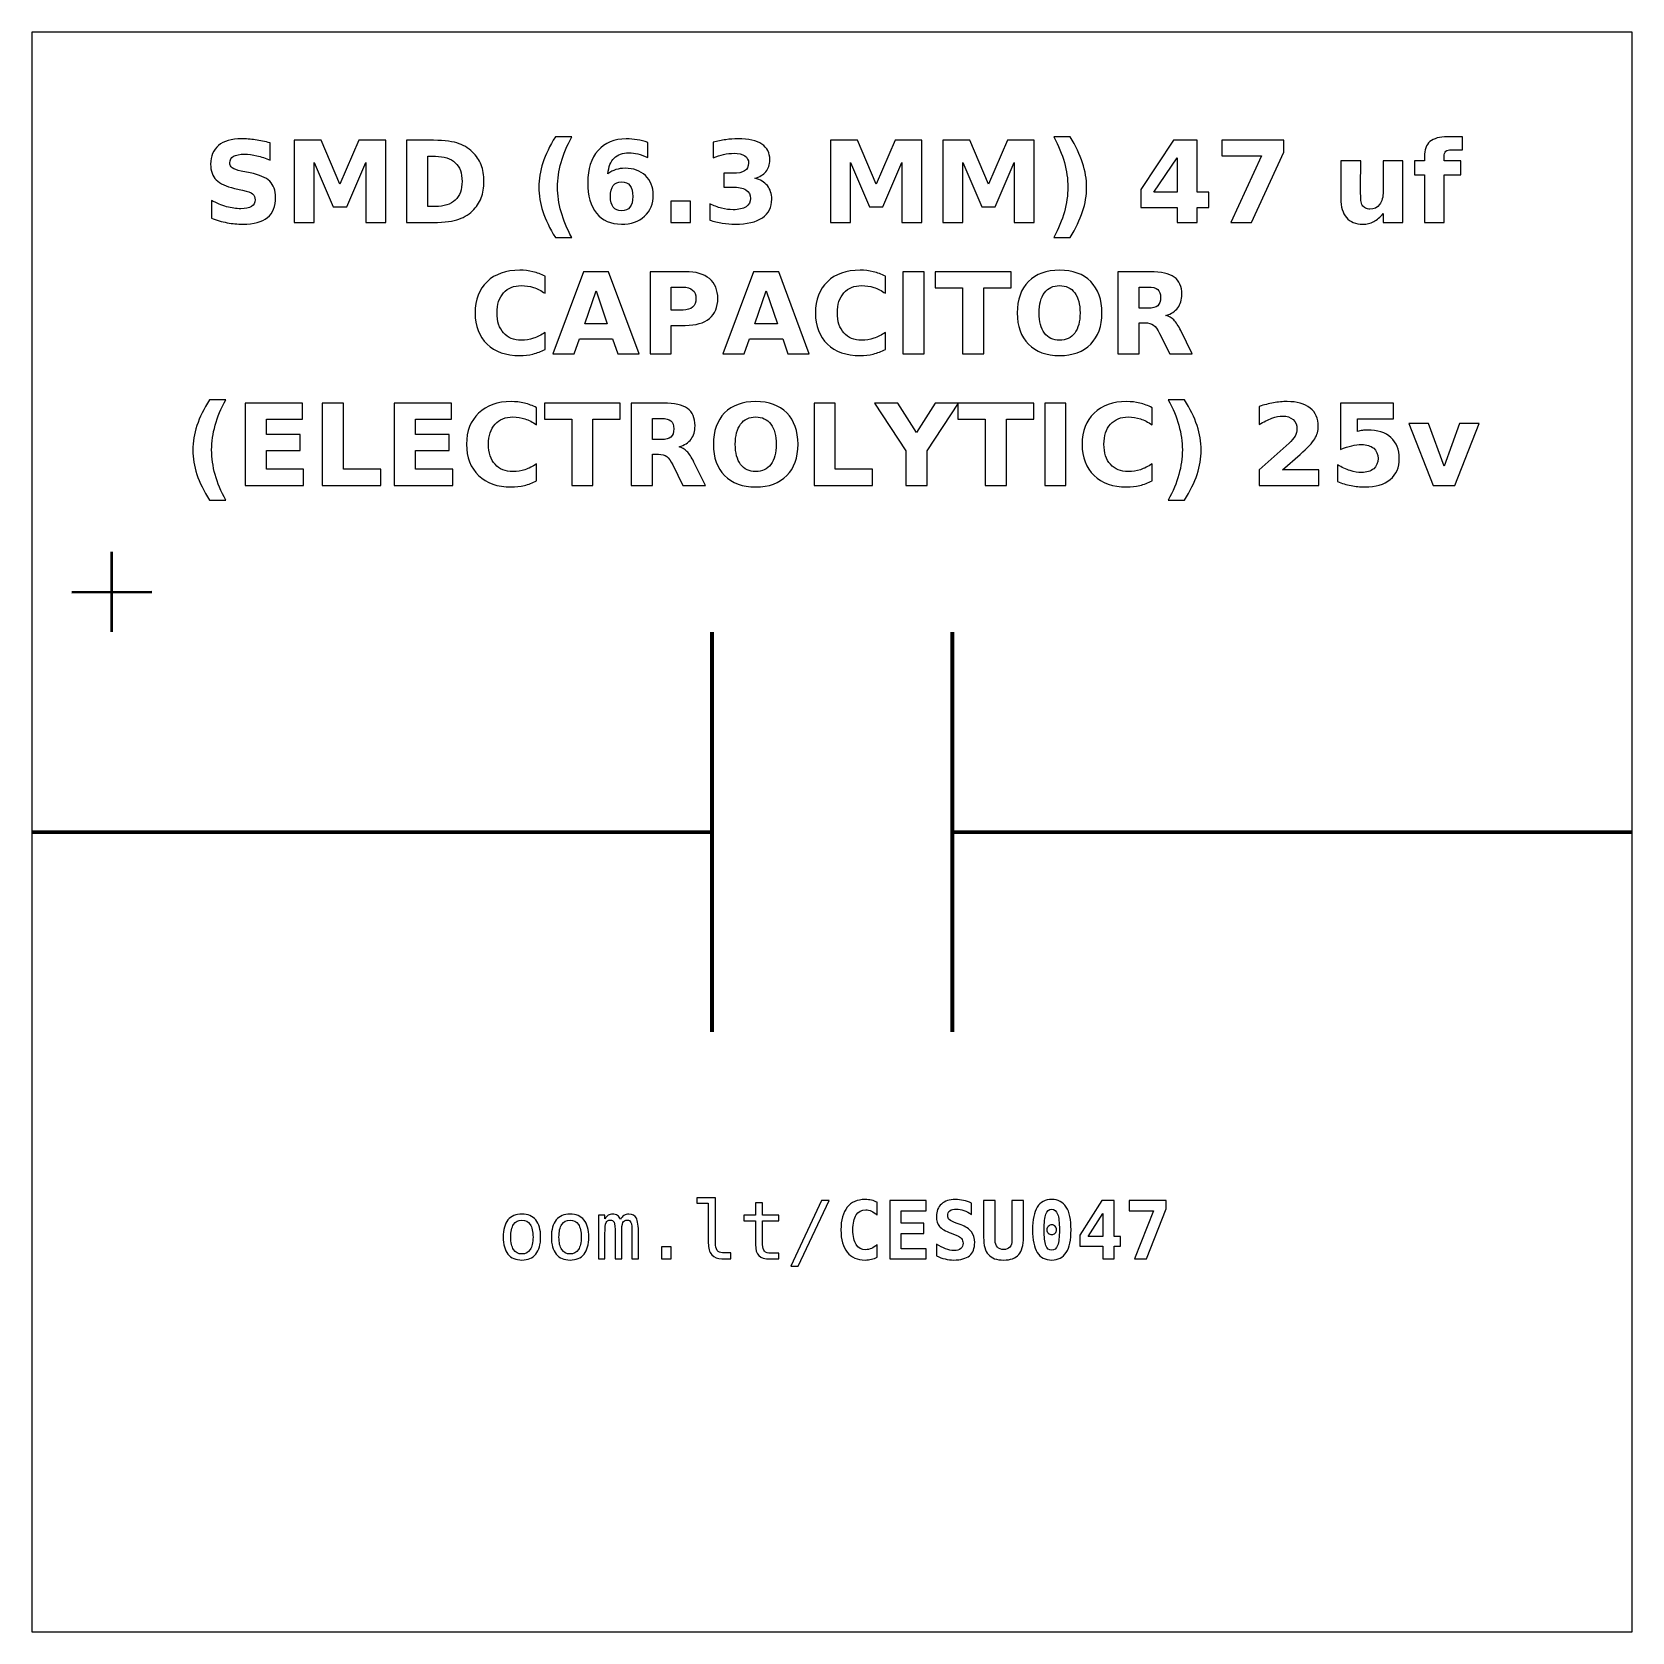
# Model space of a CAD drawing. Header units: centimetres. Extents: x -11.5 to -9.5, y -15.85 to -13.85.
import ezdxf

# ---------------------------------------------------------------- set-up
doc = ezdxf.new("R2010")
doc.units = ezdxf.units.CM
doc.header["$MEASUREMENT"] = 0
doc.layers.add('Layer 1', color=7, linetype='Continuous')

msp = doc.modelspace()

# ---------------------------------------------------------------- linework, layer by layer
at = {"layer": 'Layer 1', "color": 7}
msp.add_open_spline([(-11.5, -13.85), (-11.5, -13.85), (-9.5, -13.85), (-9.5, -13.85), (-9.5, -13.85), (-9.5, -13.85), (-9.5, -15.85), (-9.5, -15.85), (-9.5, -15.85), (-9.5, -15.85), (-11.5, -15.85), (-11.5, -15.85), (-11.5, -15.85), (-11.5, -15.85), (-11.5, -13.85), (-11.5, -13.85)], degree=3, knots=[0, 0, 0, 0, 0.25, 0.25, 0.25, 0.25, 0.5, 0.5, 0.5, 0.5, 0.75, 0.75, 0.75, 0.75, 1, 1, 1, 1], dxfattribs=at)
at = {"layer": 'Layer 1', "color": 250}
for points, knots in [([(-11.20231, -13.98859), (-11.20231, -13.98859), (-11.20231, -14.01034), (-11.20231, -14.01034), (-11.20231, -14.01034), (-11.20796, -14.00782), (-11.21348, -14.00592), (-11.21884, -14.00463), (-11.21884, -14.00463), (-11.22423, -14.00333), (-11.22931, -14.0027), (-11.23408, -14.0027), (-11.23408, -14.0027), (-11.24041, -14.0027), (-11.24511, -14.00357), (-11.24815, -14.00531), (-11.24815, -14.00531), (-11.25118, -14.00707), (-11.25269, -14.00978), (-11.25269, -14.01345), (-11.25269, -14.01345), (-11.25269, -14.0162), (-11.25168, -14.01836), (-11.24963, -14.01989), (-11.24963, -14.01989), (-11.24758, -14.02142), (-11.24387, -14.02276), (-11.23848, -14.02386), (-11.23848, -14.02386), (-11.23848, -14.02386), (-11.22719, -14.02612), (-11.22719, -14.02612), (-11.22719, -14.02612), (-11.21574, -14.02843), (-11.20763, -14.03191), (-11.20281, -14.03661), (-11.20281, -14.03661), (-11.19798, -14.04129), (-11.19556, -14.04795), (-11.19556, -14.05658), (-11.19556, -14.05658), (-11.19556, -14.06794), (-11.19892, -14.07638), (-11.20565, -14.08191), (-11.20565, -14.08191), (-11.21238, -14.08743), (-11.22265, -14.09021), (-11.23648, -14.09021), (-11.23648, -14.09021), (-11.24302, -14.09021), (-11.24956, -14.0896), (-11.25612, -14.08835), (-11.25612, -14.08835), (-11.26268, -14.0871), (-11.26927, -14.08527), (-11.27583, -14.08285), (-11.27583, -14.08285), (-11.27583, -14.08285), (-11.27583, -14.06046), (-11.27583, -14.06046), (-11.27583, -14.06046), (-11.26927, -14.06394), (-11.26292, -14.06657), (-11.25678, -14.06834), (-11.25678, -14.06834), (-11.25064, -14.0701), (-11.24474, -14.07099), (-11.23905, -14.07099), (-11.23905, -14.07099), (-11.23326, -14.07099), (-11.22882, -14.07003), (-11.22574, -14.0681), (-11.22574, -14.0681), (-11.22265, -14.06617), (-11.22113, -14.06342), (-11.22113, -14.05982), (-11.22113, -14.05982), (-11.22113, -14.05662), (-11.22216, -14.05413), (-11.22425, -14.05239), (-11.22425, -14.05239), (-11.22635, -14.05065), (-11.23051, -14.04908), (-11.23677, -14.04771), (-11.23677, -14.04771), (-11.23677, -14.04771), (-11.24704, -14.04543), (-11.24704, -14.04543), (-11.24704, -14.04543), (-11.25732, -14.04322), (-11.26485, -14.03972), (-11.2696, -14.03489), (-11.2696, -14.03489), (-11.27435, -14.03007), (-11.27672, -14.02356), (-11.27672, -14.0154), (-11.27672, -14.0154), (-11.27672, -14.00514), (-11.27341, -13.99726), (-11.2668, -13.99176), (-11.2668, -13.99176), (-11.26019, -13.98623), (-11.25069, -13.98348), (-11.23827, -13.98348), (-11.23827, -13.98348), (-11.23263, -13.98348), (-11.22682, -13.98391), (-11.22084, -13.98475), (-11.22084, -13.98475), (-11.21487, -13.9856), (-11.20869, -13.98687), (-11.20231, -13.98859)], [0, 0, 0, 0, 0.0357143, 0.0357143, 0.0357143, 0.0357143, 0.0714286, 0.0714286, 0.0714286, 0.0714286, 0.1071429, 0.1071429, 0.1071429, 0.1071429, 0.1428571, 0.1428571, 0.1428571, 0.1428571, 0.1785714, 0.1785714, 0.1785714, 0.1785714, 0.2142857, 0.2142857, 0.2142857, 0.2142857, 0.25, 0.25, 0.25, 0.25, 0.2857143, 0.2857143, 0.2857143, 0.2857143, 0.3214286, 0.3214286, 0.3214286, 0.3214286, 0.3571429, 0.3571429, 0.3571429, 0.3571429, 0.3928571, 0.3928571, 0.3928571, 0.3928571, 0.4285714, 0.4285714, 0.4285714, 0.4285714, 0.4642857, 0.4642857, 0.4642857, 0.4642857, 0.5, 0.5, 0.5, 0.5, 0.5357143, 0.5357143, 0.5357143, 0.5357143, 0.5714286, 0.5714286, 0.5714286, 0.5714286, 0.6071429, 0.6071429, 0.6071429, 0.6071429, 0.6428571, 0.6428571, 0.6428571, 0.6428571, 0.6785714, 0.6785714, 0.6785714, 0.6785714, 0.7142857, 0.7142857, 0.7142857, 0.7142857, 0.75, 0.75, 0.75, 0.75, 0.7857143, 0.7857143, 0.7857143, 0.7857143, 0.8214286, 0.8214286, 0.8214286, 0.8214286, 0.8571429, 0.8571429, 0.8571429, 0.8571429, 0.8928571, 0.8928571, 0.8928571, 0.8928571, 0.9285714, 0.9285714, 0.9285714, 0.9285714, 0.9642857, 0.9642857, 0.9642857, 0.9642857, 1, 1, 1, 1]), ([(-11.17228, -13.98534), (-11.17228, -13.98534), (-11.13853, -13.98534), (-11.13853, -13.98534), (-11.13853, -13.98534), (-11.13853, -13.98534), (-11.11508, -14.0404), (-11.11508, -14.0404), (-11.11508, -14.0404), (-11.11508, -14.0404), (-11.09152, -13.98534), (-11.09152, -13.98534), (-11.09152, -13.98534), (-11.09152, -13.98534), (-11.05784, -13.98534), (-11.05784, -13.98534), (-11.05784, -13.98534), (-11.05784, -13.98534), (-11.05784, -14.08821), (-11.05784, -14.08821), (-11.05784, -14.08821), (-11.05784, -14.08821), (-11.08291, -14.08821), (-11.08291, -14.08821), (-11.08291, -14.08821), (-11.08291, -14.08821), (-11.08291, -14.01297), (-11.08291, -14.01297), (-11.08291, -14.01297), (-11.08291, -14.01297), (-11.10662, -14.06843), (-11.10662, -14.06843), (-11.10662, -14.06843), (-11.10662, -14.06843), (-11.12343, -14.06843), (-11.12343, -14.06843), (-11.12343, -14.06843), (-11.12343, -14.06843), (-11.14714, -14.01297), (-11.14714, -14.01297), (-11.14714, -14.01297), (-11.14714, -14.01297), (-11.14714, -14.08821), (-11.14714, -14.08821), (-11.14714, -14.08821), (-11.14714, -14.08821), (-11.17228, -14.08821), (-11.17228, -14.08821), (-11.17228, -14.08821), (-11.17228, -14.08821), (-11.17228, -13.98534), (-11.17228, -13.98534)], [0, 0, 0, 0, 0.0769231, 0.0769231, 0.0769231, 0.0769231, 0.1538462, 0.1538462, 0.1538462, 0.1538462, 0.2307692, 0.2307692, 0.2307692, 0.2307692, 0.3076923, 0.3076923, 0.3076923, 0.3076923, 0.3846154, 0.3846154, 0.3846154, 0.3846154, 0.4615385, 0.4615385, 0.4615385, 0.4615385, 0.5384615, 0.5384615, 0.5384615, 0.5384615, 0.6153846, 0.6153846, 0.6153846, 0.6153846, 0.6923077, 0.6923077, 0.6923077, 0.6923077, 0.7692308, 0.7692308, 0.7692308, 0.7692308, 0.8461538, 0.8461538, 0.8461538, 0.8461538, 0.9230769, 0.9230769, 0.9230769, 0.9230769, 1, 1, 1, 1]), ([(-11.03185, -13.98534), (-11.03185, -13.98534), (-11.00386, -13.98534), (-11.00386, -13.98534), (-11.00386, -13.98534), (-10.98825, -13.98534), (-10.97663, -13.98645), (-10.96899, -13.98868), (-10.96899, -13.98868), (-10.96134, -13.99091), (-10.95478, -13.99468), (-10.9493, -14.00002), (-10.9493, -14.00002), (-10.94448, -14.00465), (-10.94091, -14.01001), (-10.93855, -14.01608), (-10.93855, -14.01608), (-10.93623, -14.02212), (-10.93505, -14.02899), (-10.93505, -14.03668), (-10.93505, -14.03668), (-10.93505, -14.04444), (-10.93623, -14.05136), (-10.93855, -14.05745), (-10.93855, -14.05745), (-10.94091, -14.06354), (-10.94448, -14.0689), (-10.9493, -14.07353), (-10.9493, -14.07353), (-10.95483, -14.07887), (-10.96144, -14.08264), (-10.96915, -14.08487), (-10.96915, -14.08487), (-10.97687, -14.0871), (-10.98844, -14.08821), (-11.00386, -14.08821), (-11.00386, -14.08821), (-11.00386, -14.08821), (-11.03185, -14.08821), (-11.03185, -14.08821), (-11.03185, -14.08821), (-11.03185, -14.08821), (-11.03185, -13.98534), (-11.03185, -13.98534)], [0, 0, 0, 0, 0.0909091, 0.0909091, 0.0909091, 0.0909091, 0.1818182, 0.1818182, 0.1818182, 0.1818182, 0.2727273, 0.2727273, 0.2727273, 0.2727273, 0.3636364, 0.3636364, 0.3636364, 0.3636364, 0.4545455, 0.4545455, 0.4545455, 0.4545455, 0.5454545, 0.5454545, 0.5454545, 0.5454545, 0.6363636, 0.6363636, 0.6363636, 0.6363636, 0.7272727, 0.7272727, 0.7272727, 0.7272727, 0.8181818, 0.8181818, 0.8181818, 0.8181818, 0.9090909, 0.9090909, 0.9090909, 0.9090909, 1, 1, 1, 1]), ([(-10.82536, -14.10681), (-10.82536, -14.10681), (-10.84582, -14.10681), (-10.84582, -14.10681), (-10.84582, -14.10681), (-10.85285, -14.09548), (-10.85805, -14.08468), (-10.86139, -14.07445), (-10.86139, -14.07445), (-10.86475, -14.06424), (-10.86642, -14.05411), (-10.86642, -14.04404), (-10.86642, -14.04404), (-10.86642, -14.03398), (-10.86473, -14.02379), (-10.86137, -14.01349), (-10.86137, -14.01349), (-10.85798, -14.00317), (-10.85281, -13.9924), (-10.84582, -13.98113), (-10.84582, -13.98113), (-10.84582, -13.98113), (-10.82536, -13.98113), (-10.82536, -13.98113), (-10.82536, -13.98113), (-10.83124, -13.99202), (-10.83564, -14.00267), (-10.83858, -14.01307), (-10.83858, -14.01307), (-10.84152, -14.02346), (-10.843, -14.03374), (-10.843, -14.0439), (-10.843, -14.0439), (-10.843, -14.05406), (-10.84154, -14.06434), (-10.83863, -14.07478), (-10.83863, -14.07478), (-10.83571, -14.0852), (-10.83129, -14.09588), (-10.82536, -14.10681)], [0, 0, 0, 0, 0.1, 0.1, 0.1, 0.1, 0.2, 0.2, 0.2, 0.2, 0.3, 0.3, 0.3, 0.3, 0.4, 0.4, 0.4, 0.4, 0.5, 0.5, 0.5, 0.5, 0.6, 0.6, 0.6, 0.6, 0.7, 0.7, 0.7, 0.7, 0.8, 0.8, 0.8, 0.8, 0.9, 0.9, 0.9, 0.9, 1, 1, 1, 1]), ([(-10.73023, -13.98802), (-10.73023, -13.98802), (-10.73023, -14.00705), (-10.73023, -14.00705), (-10.73023, -14.00705), (-10.7346, -14.00498), (-10.73869, -14.00345), (-10.74255, -14.00246), (-10.74255, -14.00246), (-10.74641, -14.00147), (-10.75019, -14.00098), (-10.75386, -14.00098), (-10.75386, -14.00098), (-10.76177, -14.00098), (-10.7679, -14.00317), (-10.77232, -14.00757), (-10.77232, -14.00757), (-10.77672, -14.01194), (-10.77931, -14.01845), (-10.78004, -14.02709), (-10.78004, -14.02709), (-10.77701, -14.02485), (-10.77371, -14.02316), (-10.77018, -14.02203), (-10.77018, -14.02203), (-10.76666, -14.0209), (-10.7628, -14.02034), (-10.75861, -14.02034), (-10.75861, -14.02034), (-10.7481, -14.02034), (-10.73961, -14.02342), (-10.73317, -14.02958), (-10.73317, -14.02958), (-10.7267, -14.03572), (-10.72348, -14.04378), (-10.72348, -14.05376), (-10.72348, -14.05376), (-10.72348, -14.06479), (-10.72708, -14.07361), (-10.7343, -14.08026), (-10.7343, -14.08026), (-10.74149, -14.08689), (-10.75118, -14.09021), (-10.76329, -14.09021), (-10.76329, -14.09021), (-10.77665, -14.09021), (-10.787, -14.08569), (-10.79434, -14.07666), (-10.79434, -14.07666), (-10.80165, -14.06765), (-10.80532, -14.05484), (-10.80532, -14.03826), (-10.80532, -14.03826), (-10.80532, -14.02128), (-10.80104, -14.00792), (-10.79248, -13.99821), (-10.79248, -13.99821), (-10.7839, -13.98849), (-10.77216, -13.98362), (-10.75723, -13.98362), (-10.75723, -13.98362), (-10.7525, -13.98362), (-10.74791, -13.984), (-10.74344, -13.98473), (-10.74344, -13.98473), (-10.739, -13.98546), (-10.7346, -13.98656), (-10.73023, -13.98802)], [0, 0, 0, 0, 0.0588235, 0.0588235, 0.0588235, 0.0588235, 0.1176471, 0.1176471, 0.1176471, 0.1176471, 0.1764706, 0.1764706, 0.1764706, 0.1764706, 0.2352941, 0.2352941, 0.2352941, 0.2352941, 0.2941176, 0.2941176, 0.2941176, 0.2941176, 0.3529412, 0.3529412, 0.3529412, 0.3529412, 0.4117647, 0.4117647, 0.4117647, 0.4117647, 0.4705882, 0.4705882, 0.4705882, 0.4705882, 0.5294118, 0.5294118, 0.5294118, 0.5294118, 0.5882353, 0.5882353, 0.5882353, 0.5882353, 0.6470588, 0.6470588, 0.6470588, 0.6470588, 0.7058824, 0.7058824, 0.7058824, 0.7058824, 0.7647059, 0.7647059, 0.7647059, 0.7647059, 0.8235294, 0.8235294, 0.8235294, 0.8235294, 0.8823529, 0.8823529, 0.8823529, 0.8823529, 0.9411765, 0.9411765, 0.9411765, 0.9411765, 1, 1, 1, 1]), ([(-10.59655, -14.03273), (-10.58963, -14.03452), (-10.58434, -14.03765), (-10.58074, -14.04207), (-10.58074, -14.04207), (-10.57714, -14.04651), (-10.57533, -14.05213), (-10.57533, -14.05898), (-10.57533, -14.05898), (-10.57533, -14.06918), (-10.57924, -14.07694), (-10.58704, -14.08226), (-10.58704, -14.08226), (-10.59485, -14.08755), (-10.60624, -14.09021), (-10.62122, -14.09021), (-10.62122, -14.09021), (-10.62651, -14.09021), (-10.6318, -14.08979), (-10.63712, -14.08894), (-10.63712, -14.08894), (-10.64241, -14.08809), (-10.64765, -14.0868), (-10.65285, -14.08511), (-10.65285, -14.08511), (-10.65285, -14.08511), (-10.65285, -14.06464), (-10.65285, -14.06464), (-10.65285, -14.06464), (-10.64789, -14.06711), (-10.64297, -14.069), (-10.63808, -14.07027), (-10.63808, -14.07027), (-10.63319, -14.07151), (-10.62837, -14.07215), (-10.62364, -14.07215), (-10.62364, -14.07215), (-10.61661, -14.07215), (-10.61122, -14.07092), (-10.60748, -14.0685), (-10.60748, -14.0685), (-10.60374, -14.06606), (-10.60186, -14.06258), (-10.60186, -14.05801), (-10.60186, -14.05801), (-10.60186, -14.05333), (-10.60379, -14.04978), (-10.60762, -14.04738), (-10.60762, -14.04738), (-10.61146, -14.04496), (-10.61712, -14.04376), (-10.6246, -14.04376), (-10.6246, -14.04376), (-10.6246, -14.04376), (-10.63521, -14.04376), (-10.63521, -14.04376), (-10.63521, -14.04376), (-10.63521, -14.04376), (-10.63521, -14.02666), (-10.63521, -14.02666), (-10.63521, -14.02666), (-10.63521, -14.02666), (-10.62406, -14.02666), (-10.62406, -14.02666), (-10.62406, -14.02666), (-10.61738, -14.02666), (-10.61244, -14.02563), (-10.60918, -14.02353), (-10.60918, -14.02353), (-10.60591, -14.02144), (-10.60428, -14.01827), (-10.60428, -14.01401), (-10.60428, -14.01401), (-10.60428, -14.01006), (-10.60586, -14.007), (-10.60903, -14.00486), (-10.60903, -14.00486), (-10.61221, -14.0027), (-10.61668, -14.00162), (-10.62246, -14.00162), (-10.62246, -14.00162), (-10.62674, -14.00162), (-10.63105, -14.00209), (-10.63542, -14.00305), (-10.63542, -14.00305), (-10.63977, -14.00401), (-10.6441, -14.00545), (-10.64843, -14.00733), (-10.64843, -14.00733), (-10.64843, -14.00733), (-10.64843, -13.9879), (-10.64843, -13.9879), (-10.64843, -13.9879), (-10.64318, -13.98642), (-10.63801, -13.98532), (-10.63286, -13.98459), (-10.63286, -13.98459), (-10.62771, -13.98386), (-10.62268, -13.98348), (-10.61771, -13.98348), (-10.61771, -13.98348), (-10.60435, -13.98348), (-10.59434, -13.98567), (-10.5877, -13.99007), (-10.5877, -13.99007), (-10.58107, -13.99444), (-10.57776, -14.00105), (-10.57776, -14.00987), (-10.57776, -14.00987), (-10.57776, -14.01587), (-10.57933, -14.02081), (-10.58251, -14.02464), (-10.58251, -14.02464), (-10.58568, -14.02847), (-10.59036, -14.03118), (-10.59655, -14.03273)], [0, 0, 0, 0, 0.0344828, 0.0344828, 0.0344828, 0.0344828, 0.0689655, 0.0689655, 0.0689655, 0.0689655, 0.1034483, 0.1034483, 0.1034483, 0.1034483, 0.137931, 0.137931, 0.137931, 0.137931, 0.1724138, 0.1724138, 0.1724138, 0.1724138, 0.2068966, 0.2068966, 0.2068966, 0.2068966, 0.2413793, 0.2413793, 0.2413793, 0.2413793, 0.2758621, 0.2758621, 0.2758621, 0.2758621, 0.3103448, 0.3103448, 0.3103448, 0.3103448, 0.3448276, 0.3448276, 0.3448276, 0.3448276, 0.3793103, 0.3793103, 0.3793103, 0.3793103, 0.4137931, 0.4137931, 0.4137931, 0.4137931, 0.4482759, 0.4482759, 0.4482759, 0.4482759, 0.4827586, 0.4827586, 0.4827586, 0.4827586, 0.5172414, 0.5172414, 0.5172414, 0.5172414, 0.5517241, 0.5517241, 0.5517241, 0.5517241, 0.5862069, 0.5862069, 0.5862069, 0.5862069, 0.6206897, 0.6206897, 0.6206897, 0.6206897, 0.6551724, 0.6551724, 0.6551724, 0.6551724, 0.6896552, 0.6896552, 0.6896552, 0.6896552, 0.7241379, 0.7241379, 0.7241379, 0.7241379, 0.7586207, 0.7586207, 0.7586207, 0.7586207, 0.7931034, 0.7931034, 0.7931034, 0.7931034, 0.8275862, 0.8275862, 0.8275862, 0.8275862, 0.862069, 0.862069, 0.862069, 0.862069, 0.8965517, 0.8965517, 0.8965517, 0.8965517, 0.9310345, 0.9310345, 0.9310345, 0.9310345, 0.9655172, 0.9655172, 0.9655172, 0.9655172, 1, 1, 1, 1]), ([(-10.502, -13.98534), (-10.502, -13.98534), (-10.46825, -13.98534), (-10.46825, -13.98534), (-10.46825, -13.98534), (-10.46825, -13.98534), (-10.4448, -14.0404), (-10.4448, -14.0404), (-10.4448, -14.0404), (-10.4448, -14.0404), (-10.42124, -13.98534), (-10.42124, -13.98534), (-10.42124, -13.98534), (-10.42124, -13.98534), (-10.38756, -13.98534), (-10.38756, -13.98534), (-10.38756, -13.98534), (-10.38756, -13.98534), (-10.38756, -14.08821), (-10.38756, -14.08821), (-10.38756, -14.08821), (-10.38756, -14.08821), (-10.41263, -14.08821), (-10.41263, -14.08821), (-10.41263, -14.08821), (-10.41263, -14.08821), (-10.41263, -14.01297), (-10.41263, -14.01297), (-10.41263, -14.01297), (-10.41263, -14.01297), (-10.43634, -14.06843), (-10.43634, -14.06843), (-10.43634, -14.06843), (-10.43634, -14.06843), (-10.45315, -14.06843), (-10.45315, -14.06843), (-10.45315, -14.06843), (-10.45315, -14.06843), (-10.47686, -14.01297), (-10.47686, -14.01297), (-10.47686, -14.01297), (-10.47686, -14.01297), (-10.47686, -14.08821), (-10.47686, -14.08821), (-10.47686, -14.08821), (-10.47686, -14.08821), (-10.502, -14.08821), (-10.502, -14.08821), (-10.502, -14.08821), (-10.502, -14.08821), (-10.502, -13.98534), (-10.502, -13.98534)], [0, 0, 0, 0, 0.0769231, 0.0769231, 0.0769231, 0.0769231, 0.1538462, 0.1538462, 0.1538462, 0.1538462, 0.2307692, 0.2307692, 0.2307692, 0.2307692, 0.3076923, 0.3076923, 0.3076923, 0.3076923, 0.3846154, 0.3846154, 0.3846154, 0.3846154, 0.4615385, 0.4615385, 0.4615385, 0.4615385, 0.5384615, 0.5384615, 0.5384615, 0.5384615, 0.6153846, 0.6153846, 0.6153846, 0.6153846, 0.6923077, 0.6923077, 0.6923077, 0.6923077, 0.7692308, 0.7692308, 0.7692308, 0.7692308, 0.8461538, 0.8461538, 0.8461538, 0.8461538, 0.9230769, 0.9230769, 0.9230769, 0.9230769, 1, 1, 1, 1]), ([(-10.36157, -13.98534), (-10.36157, -13.98534), (-10.32782, -13.98534), (-10.32782, -13.98534), (-10.32782, -13.98534), (-10.32782, -13.98534), (-10.30437, -14.0404), (-10.30437, -14.0404), (-10.30437, -14.0404), (-10.30437, -14.0404), (-10.28081, -13.98534), (-10.28081, -13.98534), (-10.28081, -13.98534), (-10.28081, -13.98534), (-10.24713, -13.98534), (-10.24713, -13.98534), (-10.24713, -13.98534), (-10.24713, -13.98534), (-10.24713, -14.08821), (-10.24713, -14.08821), (-10.24713, -14.08821), (-10.24713, -14.08821), (-10.2722, -14.08821), (-10.2722, -14.08821), (-10.2722, -14.08821), (-10.2722, -14.08821), (-10.2722, -14.01297), (-10.2722, -14.01297), (-10.2722, -14.01297), (-10.2722, -14.01297), (-10.29591, -14.06843), (-10.29591, -14.06843), (-10.29591, -14.06843), (-10.29591, -14.06843), (-10.31272, -14.06843), (-10.31272, -14.06843), (-10.31272, -14.06843), (-10.31272, -14.06843), (-10.33643, -14.01297), (-10.33643, -14.01297), (-10.33643, -14.01297), (-10.33643, -14.01297), (-10.33643, -14.08821), (-10.33643, -14.08821), (-10.33643, -14.08821), (-10.33643, -14.08821), (-10.36157, -14.08821), (-10.36157, -14.08821), (-10.36157, -14.08821), (-10.36157, -14.08821), (-10.36157, -13.98534), (-10.36157, -13.98534)], [0, 0, 0, 0, 0.0769231, 0.0769231, 0.0769231, 0.0769231, 0.1538462, 0.1538462, 0.1538462, 0.1538462, 0.2307692, 0.2307692, 0.2307692, 0.2307692, 0.3076923, 0.3076923, 0.3076923, 0.3076923, 0.3846154, 0.3846154, 0.3846154, 0.3846154, 0.4615385, 0.4615385, 0.4615385, 0.4615385, 0.5384615, 0.5384615, 0.5384615, 0.5384615, 0.6153846, 0.6153846, 0.6153846, 0.6153846, 0.6923077, 0.6923077, 0.6923077, 0.6923077, 0.7692308, 0.7692308, 0.7692308, 0.7692308, 0.8461538, 0.8461538, 0.8461538, 0.8461538, 0.9230769, 0.9230769, 0.9230769, 0.9230769, 1, 1, 1, 1]), ([(-10.22281, -14.10681), (-10.21693, -14.09588), (-10.21251, -14.0852), (-10.20957, -14.07478), (-10.20957, -14.07478), (-10.20663, -14.06434), (-10.20517, -14.05406), (-10.20517, -14.0439), (-10.20517, -14.0439), (-10.20517, -14.03374), (-10.20663, -14.02346), (-10.20957, -14.01307), (-10.20957, -14.01307), (-10.21251, -14.00267), (-10.21693, -13.99202), (-10.22281, -13.98113), (-10.22281, -13.98113), (-10.22281, -13.98113), (-10.20235, -13.98113), (-10.20235, -13.98113), (-10.20235, -13.98113), (-10.19537, -13.9924), (-10.19019, -14.00317), (-10.1868, -14.01349), (-10.1868, -14.01349), (-10.18344, -14.02379), (-10.18175, -14.03398), (-10.18175, -14.04404), (-10.18175, -14.04404), (-10.18175, -14.05411), (-10.18342, -14.06424), (-10.18678, -14.07445), (-10.18678, -14.07445), (-10.19012, -14.08468), (-10.19532, -14.09548), (-10.20235, -14.10681), (-10.20235, -14.10681), (-10.20235, -14.10681), (-10.22281, -14.10681), (-10.22281, -14.10681)], [0, 0, 0, 0, 0.1, 0.1, 0.1, 0.1, 0.2, 0.2, 0.2, 0.2, 0.3, 0.3, 0.3, 0.3, 0.4, 0.4, 0.4, 0.4, 0.5, 0.5, 0.5, 0.5, 0.6, 0.6, 0.6, 0.6, 0.7, 0.7, 0.7, 0.7, 0.8, 0.8, 0.8, 0.8, 0.9, 0.9, 0.9, 0.9, 1, 1, 1, 1]), ([(-10.07293, -13.98534), (-10.07293, -13.98534), (-10.04343, -13.98534), (-10.04343, -13.98534), (-10.04343, -13.98534), (-10.04343, -13.98534), (-10.04343, -14.05025), (-10.04343, -14.05025), (-10.04343, -14.05025), (-10.04343, -14.05025), (-10.02876, -14.05025), (-10.02876, -14.05025), (-10.02876, -14.05025), (-10.02876, -14.05025), (-10.02876, -14.06947), (-10.02876, -14.06947), (-10.02876, -14.06947), (-10.02876, -14.06947), (-10.04343, -14.06947), (-10.04343, -14.06947), (-10.04343, -14.06947), (-10.04343, -14.06947), (-10.04343, -14.08821), (-10.04343, -14.08821), (-10.04343, -14.08821), (-10.04343, -14.08821), (-10.0685, -14.08821), (-10.0685, -14.08821), (-10.0685, -14.08821), (-10.0685, -14.08821), (-10.0685, -14.06947), (-10.0685, -14.06947), (-10.0685, -14.06947), (-10.0685, -14.06947), (-10.11413, -14.06947), (-10.11413, -14.06947), (-10.11413, -14.06947), (-10.11413, -14.06947), (-10.11413, -14.04672), (-10.11413, -14.04672), (-10.11413, -14.04672), (-10.11413, -14.04672), (-10.07293, -13.98534), (-10.07293, -13.98534)], [0, 0, 0, 0, 0.0909091, 0.0909091, 0.0909091, 0.0909091, 0.1818182, 0.1818182, 0.1818182, 0.1818182, 0.2727273, 0.2727273, 0.2727273, 0.2727273, 0.3636364, 0.3636364, 0.3636364, 0.3636364, 0.4545455, 0.4545455, 0.4545455, 0.4545455, 0.5454545, 0.5454545, 0.5454545, 0.5454545, 0.6363636, 0.6363636, 0.6363636, 0.6363636, 0.7272727, 0.7272727, 0.7272727, 0.7272727, 0.8181818, 0.8181818, 0.8181818, 0.8181818, 0.9090909, 0.9090909, 0.9090909, 0.9090909, 1, 1, 1, 1]), ([(-10.01286, -13.98534), (-10.01286, -13.98534), (-9.93534, -13.98534), (-9.93534, -13.98534), (-9.93534, -13.98534), (-9.93534, -13.98534), (-9.93534, -14.0003), (-9.93534, -14.0003), (-9.93534, -14.0003), (-9.93534, -14.0003), (-9.97544, -14.08821), (-9.97544, -14.08821), (-9.97544, -14.08821), (-9.97544, -14.08821), (-10.00129, -14.08821), (-10.00129, -14.08821), (-10.00129, -14.08821), (-10.00129, -14.08821), (-9.96331, -14.00484), (-9.96331, -14.00484), (-9.96331, -14.00484), (-9.96331, -14.00484), (-10.01286, -14.00484), (-10.01286, -14.00484), (-10.01286, -14.00484), (-10.01286, -14.00484), (-10.01286, -13.98534), (-10.01286, -13.98534)], [0, 0, 0, 0, 0.1428571, 0.1428571, 0.1428571, 0.1428571, 0.2857143, 0.2857143, 0.2857143, 0.2857143, 0.4285714, 0.4285714, 0.4285714, 0.4285714, 0.5714286, 0.5714286, 0.5714286, 0.5714286, 0.7142857, 0.7142857, 0.7142857, 0.7142857, 0.8571429, 0.8571429, 0.8571429, 0.8571429, 1, 1, 1, 1]), ([(-9.71187, -13.98099), (-9.71187, -13.98099), (-9.71187, -13.99717), (-9.71187, -13.99717), (-9.71187, -13.99717), (-9.71187, -13.99717), (-9.72553, -13.99717), (-9.72553, -13.99717), (-9.72553, -13.99717), (-9.72901, -13.99717), (-9.73146, -13.99781), (-9.73282, -13.99908), (-9.73282, -13.99908), (-9.73421, -14.00035), (-9.73489, -14.00253), (-9.73489, -14.00566), (-9.73489, -14.00566), (-9.73489, -14.00566), (-9.73489, -14.01105), (-9.73489, -14.01105), (-9.73489, -14.01105), (-9.73489, -14.01105), (-9.71382, -14.01105), (-9.71382, -14.01105), (-9.71382, -14.01105), (-9.71382, -14.01105), (-9.71382, -14.02869), (-9.71382, -14.02869), (-9.71382, -14.02869), (-9.71382, -14.02869), (-9.73489, -14.02869), (-9.73489, -14.02869), (-9.73489, -14.02869), (-9.73489, -14.02869), (-9.73489, -14.08821), (-9.73489, -14.08821), (-9.73489, -14.08821), (-9.73489, -14.08821), (-9.75956, -14.08821), (-9.75956, -14.08821), (-9.75956, -14.08821), (-9.75956, -14.08821), (-9.75956, -14.02869), (-9.75956, -14.02869), (-9.75956, -14.02869), (-9.75956, -14.02869), (-9.77182, -14.02869), (-9.77182, -14.02869), (-9.77182, -14.02869), (-9.77182, -14.02869), (-9.77182, -14.01105), (-9.77182, -14.01105), (-9.77182, -14.01105), (-9.77182, -14.01105), (-9.75956, -14.01105), (-9.75956, -14.01105), (-9.75956, -14.01105), (-9.75956, -14.01105), (-9.75956, -14.00566), (-9.75956, -14.00566), (-9.75956, -14.00566), (-9.75956, -13.99726), (-9.75721, -13.99103), (-9.75253, -13.98701), (-9.75253, -13.98701), (-9.74785, -13.98299), (-9.74058, -13.98099), (-9.73075, -13.98099), (-9.73075, -13.98099), (-9.73075, -13.98099), (-9.71187, -13.98099), (-9.71187, -13.98099)], [0, 0, 0, 0, 0.0555556, 0.0555556, 0.0555556, 0.0555556, 0.1111111, 0.1111111, 0.1111111, 0.1111111, 0.1666667, 0.1666667, 0.1666667, 0.1666667, 0.2222222, 0.2222222, 0.2222222, 0.2222222, 0.2777778, 0.2777778, 0.2777778, 0.2777778, 0.3333333, 0.3333333, 0.3333333, 0.3333333, 0.3888889, 0.3888889, 0.3888889, 0.3888889, 0.4444444, 0.4444444, 0.4444444, 0.4444444, 0.5, 0.5, 0.5, 0.5, 0.5555556, 0.5555556, 0.5555556, 0.5555556, 0.6111111, 0.6111111, 0.6111111, 0.6111111, 0.6666667, 0.6666667, 0.6666667, 0.6666667, 0.7222222, 0.7222222, 0.7222222, 0.7222222, 0.7777778, 0.7777778, 0.7777778, 0.7777778, 0.8333333, 0.8333333, 0.8333333, 0.8333333, 0.8888889, 0.8888889, 0.8888889, 0.8888889, 0.9444444, 0.9444444, 0.9444444, 0.9444444, 1, 1, 1, 1]), ([(-11.00532, -14.0054), (-11.00532, -14.0054), (-11.00532, -14.06815), (-11.00532, -14.06815), (-11.00532, -14.06815), (-11.00532, -14.06815), (-10.99582, -14.06815), (-10.99582, -14.06815), (-10.99582, -14.06815), (-10.98498, -14.06815), (-10.9767, -14.06547), (-10.97099, -14.06008), (-10.97099, -14.06008), (-10.96527, -14.05472), (-10.9624, -14.04691), (-10.9624, -14.03668), (-10.9624, -14.03668), (-10.9624, -14.02647), (-10.96525, -14.01871), (-10.97094, -14.0134), (-10.97094, -14.0134), (-10.97663, -14.00806), (-10.98493, -14.0054), (-10.99582, -14.0054), (-10.99582, -14.0054), (-10.99582, -14.0054), (-11.00532, -14.0054), (-11.00532, -14.0054)], [0, 0, 0, 0, 0.1428571, 0.1428571, 0.1428571, 0.1428571, 0.2857143, 0.2857143, 0.2857143, 0.2857143, 0.4285714, 0.4285714, 0.4285714, 0.4285714, 0.5714286, 0.5714286, 0.5714286, 0.5714286, 0.7142857, 0.7142857, 0.7142857, 0.7142857, 0.8571429, 0.8571429, 0.8571429, 0.8571429, 1, 1, 1, 1]), ([(-10.0685, -14.00719), (-10.0685, -14.00719), (-10.0976, -14.05025), (-10.0976, -14.05025), (-10.0976, -14.05025), (-10.0976, -14.05025), (-10.0685, -14.05025), (-10.0685, -14.05025), (-10.0685, -14.05025), (-10.0685, -14.05025), (-10.0685, -14.00719), (-10.0685, -14.00719)], [0, 0, 0, 0, 0.3333333, 0.3333333, 0.3333333, 0.3333333, 0.6666667, 0.6666667, 0.6666667, 0.6666667, 1, 1, 1, 1]), ([(-9.86394, -14.05818), (-9.86394, -14.05818), (-9.86394, -14.01105), (-9.86394, -14.01105), (-9.86394, -14.01105), (-9.86394, -14.01105), (-9.83913, -14.01105), (-9.83913, -14.01105), (-9.83913, -14.01105), (-9.83913, -14.01105), (-9.83913, -14.01876), (-9.83913, -14.01876), (-9.83913, -14.01876), (-9.83913, -14.02295), (-9.83915, -14.02819), (-9.8392, -14.03449), (-9.8392, -14.03449), (-9.83925, -14.04082), (-9.83927, -14.04503), (-9.83927, -14.04715), (-9.83927, -14.04715), (-9.83927, -14.05336), (-9.8391, -14.05782), (-9.83878, -14.06055), (-9.83878, -14.06055), (-9.83847, -14.06328), (-9.83791, -14.06526), (-9.83713, -14.0665), (-9.83713, -14.0665), (-9.83612, -14.06813), (-9.8348, -14.06935), (-9.83318, -14.07022), (-9.83318, -14.07022), (-9.83153, -14.07109), (-9.82967, -14.07154), (-9.82756, -14.07154), (-9.82756, -14.07154), (-9.82241, -14.07154), (-9.81836, -14.06956), (-9.81542, -14.06561), (-9.81542, -14.06561), (-9.81248, -14.06166), (-9.81102, -14.05618), (-9.81102, -14.04915), (-9.81102, -14.04915), (-9.81102, -14.04915), (-9.81102, -14.01105), (-9.81102, -14.01105), (-9.81102, -14.01105), (-9.81102, -14.01105), (-9.78635, -14.01105), (-9.78635, -14.01105), (-9.78635, -14.01105), (-9.78635, -14.01105), (-9.78635, -14.08821), (-9.78635, -14.08821), (-9.78635, -14.08821), (-9.78635, -14.08821), (-9.81102, -14.08821), (-9.81102, -14.08821), (-9.81102, -14.08821), (-9.81102, -14.08821), (-9.81102, -14.07704), (-9.81102, -14.07704), (-9.81102, -14.07704), (-9.81474, -14.08155), (-9.81869, -14.08487), (-9.82283, -14.08701), (-9.82283, -14.08701), (-9.82699, -14.08915), (-9.83158, -14.09021), (-9.83659, -14.09021), (-9.83659, -14.09021), (-9.8455, -14.09021), (-9.85227, -14.08748), (-9.85695, -14.082), (-9.85695, -14.082), (-9.86161, -14.07654), (-9.86394, -14.0686), (-9.86394, -14.05818)], [0, 0, 0, 0, 0.05, 0.05, 0.05, 0.05, 0.1, 0.1, 0.1, 0.1, 0.15, 0.15, 0.15, 0.15, 0.2, 0.2, 0.2, 0.2, 0.25, 0.25, 0.25, 0.25, 0.3, 0.3, 0.3, 0.3, 0.35, 0.35, 0.35, 0.35, 0.4, 0.4, 0.4, 0.4, 0.45, 0.45, 0.45, 0.45, 0.5, 0.5, 0.5, 0.5, 0.55, 0.55, 0.55, 0.55, 0.6, 0.6, 0.6, 0.6, 0.65, 0.65, 0.65, 0.65, 0.7, 0.7, 0.7, 0.7, 0.75, 0.75, 0.75, 0.75, 0.8, 0.8, 0.8, 0.8, 0.85, 0.85, 0.85, 0.85, 0.9, 0.9, 0.9, 0.9, 0.95, 0.95, 0.95, 0.95, 1, 1, 1, 1]), ([(-10.76301, -14.03743), (-10.76767, -14.03743), (-10.77115, -14.03894), (-10.77345, -14.04195), (-10.77345, -14.04195), (-10.77578, -14.04496), (-10.77693, -14.04948), (-10.77693, -14.05547), (-10.77693, -14.05547), (-10.77693, -14.06149), (-10.77578, -14.06601), (-10.77345, -14.06902), (-10.77345, -14.06902), (-10.77115, -14.07203), (-10.76767, -14.07353), (-10.76301, -14.07353), (-10.76301, -14.07353), (-10.75833, -14.07353), (-10.75483, -14.07203), (-10.75252, -14.06902), (-10.75252, -14.06902), (-10.75019, -14.06601), (-10.74904, -14.06149), (-10.74904, -14.05547), (-10.74904, -14.05547), (-10.74904, -14.04948), (-10.75019, -14.04496), (-10.75252, -14.04195), (-10.75252, -14.04195), (-10.75483, -14.03894), (-10.75833, -14.03743), (-10.76301, -14.03743)], [0, 0, 0, 0, 0.125, 0.125, 0.125, 0.125, 0.25, 0.25, 0.25, 0.25, 0.375, 0.375, 0.375, 0.375, 0.5, 0.5, 0.5, 0.5, 0.625, 0.625, 0.625, 0.625, 0.75, 0.75, 0.75, 0.75, 0.875, 0.875, 0.875, 0.875, 1, 1, 1, 1]), ([(-10.70149, -14.06154), (-10.70149, -14.06154), (-10.67667, -14.06154), (-10.67667, -14.06154), (-10.67667, -14.06154), (-10.67667, -14.06154), (-10.67667, -14.08821), (-10.67667, -14.08821), (-10.67667, -14.08821), (-10.67667, -14.08821), (-10.70149, -14.08821), (-10.70149, -14.08821), (-10.70149, -14.08821), (-10.70149, -14.08821), (-10.70149, -14.06154), (-10.70149, -14.06154)], [0, 0, 0, 0, 0.25, 0.25, 0.25, 0.25, 0.5, 0.5, 0.5, 0.5, 0.75, 0.75, 0.75, 0.75, 1, 1, 1, 1]), ([(-10.85862, -14.24682), (-10.86348, -14.24933), (-10.86856, -14.25124), (-10.87386, -14.25253), (-10.87386, -14.25253), (-10.87912, -14.25382), (-10.88465, -14.25446), (-10.89039, -14.25446), (-10.89039, -14.25446), (-10.90751, -14.25446), (-10.92108, -14.24966), (-10.9311, -14.24009), (-10.9311, -14.24009), (-10.94112, -14.23052), (-10.94613, -14.21754), (-10.94613, -14.20112), (-10.94613, -14.20112), (-10.94613, -14.18468), (-10.94112, -14.17167), (-10.9311, -14.1621), (-10.9311, -14.1621), (-10.92108, -14.15253), (-10.90751, -14.14773), (-10.89039, -14.14773), (-10.89039, -14.14773), (-10.88465, -14.14773), (-10.87912, -14.14837), (-10.87386, -14.14966), (-10.87386, -14.14966), (-10.86856, -14.15095), (-10.86348, -14.15286), (-10.85862, -14.15538), (-10.85862, -14.15538), (-10.85862, -14.15538), (-10.85862, -14.17666), (-10.85862, -14.17666), (-10.85862, -14.17666), (-10.86353, -14.1733), (-10.86838, -14.17085), (-10.87315, -14.1693), (-10.87315, -14.1693), (-10.87792, -14.16772), (-10.88296, -14.16695), (-10.88825, -14.16695), (-10.88825, -14.16695), (-10.8977, -14.16695), (-10.90516, -14.16998), (-10.91057, -14.17605), (-10.91057, -14.17605), (-10.916, -14.18212), (-10.91871, -14.19047), (-10.91871, -14.20112), (-10.91871, -14.20112), (-10.91871, -14.21175), (-10.916, -14.22008), (-10.91057, -14.22614), (-10.91057, -14.22614), (-10.90516, -14.23221), (-10.8977, -14.23524), (-10.88825, -14.23524), (-10.88825, -14.23524), (-10.88296, -14.23524), (-10.87792, -14.23447), (-10.87315, -14.23289), (-10.87315, -14.23289), (-10.86838, -14.23134), (-10.86353, -14.22889), (-10.85862, -14.22553), (-10.85862, -14.22553), (-10.85862, -14.22553), (-10.85862, -14.24682), (-10.85862, -14.24682)], [0, 0, 0, 0, 0.0555556, 0.0555556, 0.0555556, 0.0555556, 0.1111111, 0.1111111, 0.1111111, 0.1111111, 0.1666667, 0.1666667, 0.1666667, 0.1666667, 0.2222222, 0.2222222, 0.2222222, 0.2222222, 0.2777778, 0.2777778, 0.2777778, 0.2777778, 0.3333333, 0.3333333, 0.3333333, 0.3333333, 0.3888889, 0.3888889, 0.3888889, 0.3888889, 0.4444444, 0.4444444, 0.4444444, 0.4444444, 0.5, 0.5, 0.5, 0.5, 0.5555556, 0.5555556, 0.5555556, 0.5555556, 0.6111111, 0.6111111, 0.6111111, 0.6111111, 0.6666667, 0.6666667, 0.6666667, 0.6666667, 0.7222222, 0.7222222, 0.7222222, 0.7222222, 0.7777778, 0.7777778, 0.7777778, 0.7777778, 0.8333333, 0.8333333, 0.8333333, 0.8333333, 0.8888889, 0.8888889, 0.8888889, 0.8888889, 0.9444444, 0.9444444, 0.9444444, 0.9444444, 1, 1, 1, 1]), ([(-10.77423, -14.23374), (-10.77423, -14.23374), (-10.81572, -14.23374), (-10.81572, -14.23374), (-10.81572, -14.23374), (-10.81572, -14.23374), (-10.82226, -14.25246), (-10.82226, -14.25246), (-10.82226, -14.25246), (-10.82226, -14.25246), (-10.84893, -14.25246), (-10.84893, -14.25246), (-10.84893, -14.25246), (-10.84893, -14.25246), (-10.81083, -14.14959), (-10.81083, -14.14959), (-10.81083, -14.14959), (-10.81083, -14.14959), (-10.7792, -14.14959), (-10.7792, -14.14959), (-10.7792, -14.14959), (-10.7792, -14.14959), (-10.7411, -14.25246), (-10.7411, -14.25246), (-10.7411, -14.25246), (-10.7411, -14.25246), (-10.76777, -14.25246), (-10.76777, -14.25246), (-10.76777, -14.25246), (-10.76777, -14.25246), (-10.77423, -14.23374), (-10.77423, -14.23374)], [0, 0, 0, 0, 0.125, 0.125, 0.125, 0.125, 0.25, 0.25, 0.25, 0.25, 0.375, 0.375, 0.375, 0.375, 0.5, 0.5, 0.5, 0.5, 0.625, 0.625, 0.625, 0.625, 0.75, 0.75, 0.75, 0.75, 0.875, 0.875, 0.875, 0.875, 1, 1, 1, 1]), ([(-10.72743, -14.14959), (-10.72743, -14.14959), (-10.68341, -14.14959), (-10.68341, -14.14959), (-10.68341, -14.14959), (-10.67031, -14.14959), (-10.66026, -14.15251), (-10.65325, -14.15832), (-10.65325, -14.15832), (-10.64625, -14.16413), (-10.64274, -14.1724), (-10.64274, -14.18315), (-10.64274, -14.18315), (-10.64274, -14.19392), (-10.64625, -14.20222), (-10.65325, -14.20803), (-10.65325, -14.20803), (-10.66026, -14.21384), (-10.67031, -14.21676), (-10.68341, -14.21676), (-10.68341, -14.21676), (-10.68341, -14.21676), (-10.7009, -14.21676), (-10.7009, -14.21676), (-10.7009, -14.21676), (-10.7009, -14.21676), (-10.7009, -14.25246), (-10.7009, -14.25246), (-10.7009, -14.25246), (-10.7009, -14.25246), (-10.72743, -14.25246), (-10.72743, -14.25246), (-10.72743, -14.25246), (-10.72743, -14.25246), (-10.72743, -14.14959), (-10.72743, -14.14959)], [0, 0, 0, 0, 0.1111111, 0.1111111, 0.1111111, 0.1111111, 0.2222222, 0.2222222, 0.2222222, 0.2222222, 0.3333333, 0.3333333, 0.3333333, 0.3333333, 0.4444444, 0.4444444, 0.4444444, 0.4444444, 0.5555556, 0.5555556, 0.5555556, 0.5555556, 0.6666667, 0.6666667, 0.6666667, 0.6666667, 0.7777778, 0.7777778, 0.7777778, 0.7777778, 0.8888889, 0.8888889, 0.8888889, 0.8888889, 1, 1, 1, 1]), ([(-10.5616, -14.23374), (-10.5616, -14.23374), (-10.60309, -14.23374), (-10.60309, -14.23374), (-10.60309, -14.23374), (-10.60309, -14.23374), (-10.60963, -14.25246), (-10.60963, -14.25246), (-10.60963, -14.25246), (-10.60963, -14.25246), (-10.6363, -14.25246), (-10.6363, -14.25246), (-10.6363, -14.25246), (-10.6363, -14.25246), (-10.5982, -14.14959), (-10.5982, -14.14959), (-10.5982, -14.14959), (-10.5982, -14.14959), (-10.56657, -14.14959), (-10.56657, -14.14959), (-10.56657, -14.14959), (-10.56657, -14.14959), (-10.52847, -14.25246), (-10.52847, -14.25246), (-10.52847, -14.25246), (-10.52847, -14.25246), (-10.55514, -14.25246), (-10.55514, -14.25246), (-10.55514, -14.25246), (-10.55514, -14.25246), (-10.5616, -14.23374), (-10.5616, -14.23374)], [0, 0, 0, 0, 0.125, 0.125, 0.125, 0.125, 0.25, 0.25, 0.25, 0.25, 0.375, 0.375, 0.375, 0.375, 0.5, 0.5, 0.5, 0.5, 0.625, 0.625, 0.625, 0.625, 0.75, 0.75, 0.75, 0.75, 0.875, 0.875, 0.875, 0.875, 1, 1, 1, 1]), ([(-10.43322, -14.24682), (-10.43808, -14.24933), (-10.44316, -14.25124), (-10.44846, -14.25253), (-10.44846, -14.25253), (-10.45372, -14.25382), (-10.45925, -14.25446), (-10.46499, -14.25446), (-10.46499, -14.25446), (-10.48211, -14.25446), (-10.49568, -14.24966), (-10.5057, -14.24009), (-10.5057, -14.24009), (-10.51572, -14.23052), (-10.52073, -14.21754), (-10.52073, -14.20112), (-10.52073, -14.20112), (-10.52073, -14.18468), (-10.51572, -14.17167), (-10.5057, -14.1621), (-10.5057, -14.1621), (-10.49568, -14.15253), (-10.48211, -14.14773), (-10.46499, -14.14773), (-10.46499, -14.14773), (-10.45925, -14.14773), (-10.45372, -14.14837), (-10.44846, -14.14966), (-10.44846, -14.14966), (-10.44316, -14.15095), (-10.43808, -14.15286), (-10.43322, -14.15538), (-10.43322, -14.15538), (-10.43322, -14.15538), (-10.43322, -14.17666), (-10.43322, -14.17666), (-10.43322, -14.17666), (-10.43813, -14.1733), (-10.44298, -14.17085), (-10.44775, -14.1693), (-10.44775, -14.1693), (-10.45252, -14.16772), (-10.45756, -14.16695), (-10.46285, -14.16695), (-10.46285, -14.16695), (-10.4723, -14.16695), (-10.47976, -14.16998), (-10.48517, -14.17605), (-10.48517, -14.17605), (-10.4906, -14.18212), (-10.49331, -14.19047), (-10.49331, -14.20112), (-10.49331, -14.20112), (-10.49331, -14.21175), (-10.4906, -14.22008), (-10.48517, -14.22614), (-10.48517, -14.22614), (-10.47976, -14.23221), (-10.4723, -14.23524), (-10.46285, -14.23524), (-10.46285, -14.23524), (-10.45756, -14.23524), (-10.45252, -14.23447), (-10.44775, -14.23289), (-10.44775, -14.23289), (-10.44298, -14.23134), (-10.43813, -14.22889), (-10.43322, -14.22553), (-10.43322, -14.22553), (-10.43322, -14.22553), (-10.43322, -14.24682), (-10.43322, -14.24682)], [0, 0, 0, 0, 0.0555556, 0.0555556, 0.0555556, 0.0555556, 0.1111111, 0.1111111, 0.1111111, 0.1111111, 0.1666667, 0.1666667, 0.1666667, 0.1666667, 0.2222222, 0.2222222, 0.2222222, 0.2222222, 0.2777778, 0.2777778, 0.2777778, 0.2777778, 0.3333333, 0.3333333, 0.3333333, 0.3333333, 0.3888889, 0.3888889, 0.3888889, 0.3888889, 0.4444444, 0.4444444, 0.4444444, 0.4444444, 0.5, 0.5, 0.5, 0.5, 0.5555556, 0.5555556, 0.5555556, 0.5555556, 0.6111111, 0.6111111, 0.6111111, 0.6111111, 0.6666667, 0.6666667, 0.6666667, 0.6666667, 0.7222222, 0.7222222, 0.7222222, 0.7222222, 0.7777778, 0.7777778, 0.7777778, 0.7777778, 0.8333333, 0.8333333, 0.8333333, 0.8333333, 0.8888889, 0.8888889, 0.8888889, 0.8888889, 0.9444444, 0.9444444, 0.9444444, 0.9444444, 1, 1, 1, 1]), ([(-10.41125, -14.14959), (-10.41125, -14.14959), (-10.38472, -14.14959), (-10.38472, -14.14959), (-10.38472, -14.14959), (-10.38472, -14.14959), (-10.38472, -14.25246), (-10.38472, -14.25246), (-10.38472, -14.25246), (-10.38472, -14.25246), (-10.41125, -14.25246), (-10.41125, -14.25246), (-10.41125, -14.25246), (-10.41125, -14.25246), (-10.41125, -14.14959), (-10.41125, -14.14959)], [0, 0, 0, 0, 0.25, 0.25, 0.25, 0.25, 0.5, 0.5, 0.5, 0.5, 0.75, 0.75, 0.75, 0.75, 1, 1, 1, 1]), ([(-10.37104, -14.14959), (-10.37104, -14.14959), (-10.27624, -14.14959), (-10.27624, -14.14959), (-10.27624, -14.14959), (-10.27624, -14.14959), (-10.27624, -14.16965), (-10.27624, -14.16965), (-10.27624, -14.16965), (-10.27624, -14.16965), (-10.31034, -14.16965), (-10.31034, -14.16965), (-10.31034, -14.16965), (-10.31034, -14.16965), (-10.31034, -14.25246), (-10.31034, -14.25246), (-10.31034, -14.25246), (-10.31034, -14.25246), (-10.33687, -14.25246), (-10.33687, -14.25246), (-10.33687, -14.25246), (-10.33687, -14.25246), (-10.33687, -14.16965), (-10.33687, -14.16965), (-10.33687, -14.16965), (-10.33687, -14.16965), (-10.37104, -14.16965), (-10.37104, -14.16965), (-10.37104, -14.16965), (-10.37104, -14.16965), (-10.37104, -14.14959), (-10.37104, -14.14959)], [0, 0, 0, 0, 0.125, 0.125, 0.125, 0.125, 0.25, 0.25, 0.25, 0.25, 0.375, 0.375, 0.375, 0.375, 0.5, 0.5, 0.5, 0.5, 0.625, 0.625, 0.625, 0.625, 0.75, 0.75, 0.75, 0.75, 0.875, 0.875, 0.875, 0.875, 1, 1, 1, 1]), ([(-10.21551, -14.14773), (-10.19898, -14.14773), (-10.18602, -14.15246), (-10.17666, -14.16194), (-10.17666, -14.16194), (-10.16728, -14.17139), (-10.1626, -14.18444), (-10.1626, -14.20112), (-10.1626, -14.20112), (-10.1626, -14.21775), (-10.16728, -14.2308), (-10.17666, -14.24025), (-10.17666, -14.24025), (-10.18602, -14.24973), (-10.19898, -14.25446), (-10.21551, -14.25446), (-10.21551, -14.25446), (-10.232, -14.25446), (-10.24493, -14.24973), (-10.25434, -14.24025), (-10.25434, -14.24025), (-10.26372, -14.2308), (-10.26843, -14.21775), (-10.26843, -14.20112), (-10.26843, -14.20112), (-10.26843, -14.18444), (-10.26372, -14.17139), (-10.25434, -14.16194), (-10.25434, -14.16194), (-10.24493, -14.15246), (-10.232, -14.14773), (-10.21551, -14.14773)], [0, 0, 0, 0, 0.125, 0.125, 0.125, 0.125, 0.25, 0.25, 0.25, 0.25, 0.375, 0.375, 0.375, 0.375, 0.5, 0.5, 0.5, 0.5, 0.625, 0.625, 0.625, 0.625, 0.75, 0.75, 0.75, 0.75, 0.875, 0.875, 0.875, 0.875, 1, 1, 1, 1]), ([(-10.116, -14.21354), (-10.116, -14.21354), (-10.116, -14.25246), (-10.116, -14.25246), (-10.116, -14.25246), (-10.116, -14.25246), (-10.14253, -14.25246), (-10.14253, -14.25246), (-10.14253, -14.25246), (-10.14253, -14.25246), (-10.14253, -14.14959), (-10.14253, -14.14959), (-10.14253, -14.14959), (-10.14253, -14.14959), (-10.10201, -14.14959), (-10.10201, -14.14959), (-10.10201, -14.14959), (-10.08846, -14.14959), (-10.07851, -14.15187), (-10.07221, -14.15641), (-10.07221, -14.15641), (-10.06589, -14.16095), (-10.06273, -14.16815), (-10.06273, -14.17798), (-10.06273, -14.17798), (-10.06273, -14.18477), (-10.06438, -14.19037), (-10.06765, -14.19472), (-10.06765, -14.19472), (-10.07094, -14.1991), (-10.0759, -14.20232), (-10.08251, -14.20437), (-10.08251, -14.20437), (-10.07889, -14.20521), (-10.07562, -14.20707), (-10.07275, -14.20999), (-10.07275, -14.20999), (-10.06988, -14.2129), (-10.06699, -14.21732), (-10.06405, -14.22325), (-10.06405, -14.22325), (-10.06405, -14.22325), (-10.04963, -14.25246), (-10.04963, -14.25246), (-10.04963, -14.25246), (-10.04963, -14.25246), (-10.0779, -14.25246), (-10.0779, -14.25246), (-10.0779, -14.25246), (-10.0779, -14.25246), (-10.09044, -14.2269), (-10.09044, -14.2269), (-10.09044, -14.2269), (-10.09295, -14.22177), (-10.09552, -14.21824), (-10.09813, -14.21636), (-10.09813, -14.21636), (-10.10072, -14.21448), (-10.10417, -14.21354), (-10.1085, -14.21354), (-10.1085, -14.21354), (-10.1085, -14.21354), (-10.116, -14.21354), (-10.116, -14.21354)], [0, 0, 0, 0, 0.0625, 0.0625, 0.0625, 0.0625, 0.125, 0.125, 0.125, 0.125, 0.1875, 0.1875, 0.1875, 0.1875, 0.25, 0.25, 0.25, 0.25, 0.3125, 0.3125, 0.3125, 0.3125, 0.375, 0.375, 0.375, 0.375, 0.4375, 0.4375, 0.4375, 0.4375, 0.5, 0.5, 0.5, 0.5, 0.5625, 0.5625, 0.5625, 0.5625, 0.625, 0.625, 0.625, 0.625, 0.6875, 0.6875, 0.6875, 0.6875, 0.75, 0.75, 0.75, 0.75, 0.8125, 0.8125, 0.8125, 0.8125, 0.875, 0.875, 0.875, 0.875, 0.9375, 0.9375, 0.9375, 0.9375, 1, 1, 1, 1]), ([(-10.80911, -14.21464), (-10.80911, -14.21464), (-10.78091, -14.21464), (-10.78091, -14.21464), (-10.78091, -14.21464), (-10.78091, -14.21464), (-10.79498, -14.17372), (-10.79498, -14.17372), (-10.79498, -14.17372), (-10.79498, -14.17372), (-10.80911, -14.21464), (-10.80911, -14.21464)], [0, 0, 0, 0, 0.3333333, 0.3333333, 0.3333333, 0.3333333, 0.6666667, 0.6666667, 0.6666667, 0.6666667, 1, 1, 1, 1]), ([(-10.7009, -14.16881), (-10.7009, -14.16881), (-10.7009, -14.19754), (-10.7009, -14.19754), (-10.7009, -14.19754), (-10.7009, -14.19754), (-10.68623, -14.19754), (-10.68623, -14.19754), (-10.68623, -14.19754), (-10.68108, -14.19754), (-10.6771, -14.1963), (-10.6743, -14.19378), (-10.6743, -14.19378), (-10.6715, -14.19129), (-10.67009, -14.18774), (-10.67009, -14.18315), (-10.67009, -14.18315), (-10.67009, -14.17854), (-10.6715, -14.17501), (-10.6743, -14.17252), (-10.6743, -14.17252), (-10.6771, -14.17005), (-10.68108, -14.16881), (-10.68623, -14.16881), (-10.68623, -14.16881), (-10.68623, -14.16881), (-10.7009, -14.16881), (-10.7009, -14.16881)], [0, 0, 0, 0, 0.1428571, 0.1428571, 0.1428571, 0.1428571, 0.2857143, 0.2857143, 0.2857143, 0.2857143, 0.4285714, 0.4285714, 0.4285714, 0.4285714, 0.5714286, 0.5714286, 0.5714286, 0.5714286, 0.7142857, 0.7142857, 0.7142857, 0.7142857, 0.8571429, 0.8571429, 0.8571429, 0.8571429, 1, 1, 1, 1]), ([(-10.59648, -14.21464), (-10.59648, -14.21464), (-10.56828, -14.21464), (-10.56828, -14.21464), (-10.56828, -14.21464), (-10.56828, -14.21464), (-10.58235, -14.17372), (-10.58235, -14.17372), (-10.58235, -14.17372), (-10.58235, -14.17372), (-10.59648, -14.21464), (-10.59648, -14.21464)], [0, 0, 0, 0, 0.3333333, 0.3333333, 0.3333333, 0.3333333, 0.6666667, 0.6666667, 0.6666667, 0.6666667, 1, 1, 1, 1]), ([(-10.21551, -14.16695), (-10.2236, -14.16695), (-10.22986, -14.16993), (-10.23433, -14.17591), (-10.23433, -14.17591), (-10.23877, -14.18188), (-10.24101, -14.19028), (-10.24101, -14.20112), (-10.24101, -14.20112), (-10.24101, -14.21194), (-10.23877, -14.22031), (-10.23433, -14.22628), (-10.23433, -14.22628), (-10.22986, -14.23226), (-10.2236, -14.23524), (-10.21551, -14.23524), (-10.21551, -14.23524), (-10.20737, -14.23524), (-10.2011, -14.23226), (-10.19663, -14.22628), (-10.19663, -14.22628), (-10.19218, -14.22031), (-10.18995, -14.21194), (-10.18995, -14.20112), (-10.18995, -14.20112), (-10.18995, -14.19028), (-10.19218, -14.18188), (-10.19663, -14.17591), (-10.19663, -14.17591), (-10.2011, -14.16993), (-10.20737, -14.16695), (-10.21551, -14.16695)], [0, 0, 0, 0, 0.125, 0.125, 0.125, 0.125, 0.25, 0.25, 0.25, 0.25, 0.375, 0.375, 0.375, 0.375, 0.5, 0.5, 0.5, 0.5, 0.625, 0.625, 0.625, 0.625, 0.75, 0.75, 0.75, 0.75, 0.875, 0.875, 0.875, 0.875, 1, 1, 1, 1]), ([(-10.10483, -14.19522), (-10.09928, -14.19522), (-10.09528, -14.19418), (-10.09288, -14.19211), (-10.09288, -14.19211), (-10.09046, -14.19004), (-10.08926, -14.18663), (-10.08926, -14.1819), (-10.08926, -14.1819), (-10.08926, -14.17722), (-10.09046, -14.17386), (-10.09288, -14.17184), (-10.09288, -14.17184), (-10.09528, -14.16982), (-10.09928, -14.16881), (-10.10483, -14.16881), (-10.10483, -14.16881), (-10.10483, -14.16881), (-10.116, -14.16881), (-10.116, -14.16881), (-10.116, -14.16881), (-10.116, -14.16881), (-10.116, -14.19522), (-10.116, -14.19522), (-10.116, -14.19522), (-10.116, -14.19522), (-10.10483, -14.19522), (-10.10483, -14.19522)], [0, 0, 0, 0, 0.1428571, 0.1428571, 0.1428571, 0.1428571, 0.2857143, 0.2857143, 0.2857143, 0.2857143, 0.4285714, 0.4285714, 0.4285714, 0.4285714, 0.5714286, 0.5714286, 0.5714286, 0.5714286, 0.7142857, 0.7142857, 0.7142857, 0.7142857, 0.8571429, 0.8571429, 0.8571429, 0.8571429, 1, 1, 1, 1]), ([(-11.25781, -14.43531), (-11.25781, -14.43531), (-11.27827, -14.43531), (-11.27827, -14.43531), (-11.27827, -14.43531), (-11.2853, -14.42398), (-11.2905, -14.41318), (-11.29384, -14.40295), (-11.29384, -14.40295), (-11.2972, -14.39274), (-11.29887, -14.38261), (-11.29887, -14.37254), (-11.29887, -14.37254), (-11.29887, -14.36248), (-11.29718, -14.35229), (-11.29382, -14.34199), (-11.29382, -14.34199), (-11.29043, -14.33167), (-11.28526, -14.3209), (-11.27827, -14.30963), (-11.27827, -14.30963), (-11.27827, -14.30963), (-11.25781, -14.30963), (-11.25781, -14.30963), (-11.25781, -14.30963), (-11.26369, -14.32052), (-11.26809, -14.33117), (-11.27103, -14.34157), (-11.27103, -14.34157), (-11.27397, -14.35196), (-11.27545, -14.36224), (-11.27545, -14.3724), (-11.27545, -14.3724), (-11.27545, -14.38256), (-11.27399, -14.39284), (-11.27108, -14.40328), (-11.27108, -14.40328), (-11.26816, -14.4137), (-11.26374, -14.42438), (-11.25781, -14.43531)], [0, 0, 0, 0, 0.1, 0.1, 0.1, 0.1, 0.2, 0.2, 0.2, 0.2, 0.3, 0.3, 0.3, 0.3, 0.4, 0.4, 0.4, 0.4, 0.5, 0.5, 0.5, 0.5, 0.6, 0.6, 0.6, 0.6, 0.7, 0.7, 0.7, 0.7, 0.8, 0.8, 0.8, 0.8, 0.9, 0.9, 0.9, 0.9, 1, 1, 1, 1]), ([(-11.23356, -14.31384), (-11.23356, -14.31384), (-11.16197, -14.31384), (-11.16197, -14.31384), (-11.16197, -14.31384), (-11.16197, -14.31384), (-11.16197, -14.3339), (-11.16197, -14.3339), (-11.16197, -14.3339), (-11.16197, -14.3339), (-11.20703, -14.3339), (-11.20703, -14.3339), (-11.20703, -14.3339), (-11.20703, -14.3339), (-11.20703, -14.35305), (-11.20703, -14.35305), (-11.20703, -14.35305), (-11.20703, -14.35305), (-11.16468, -14.35305), (-11.16468, -14.35305), (-11.16468, -14.35305), (-11.16468, -14.35305), (-11.16468, -14.37311), (-11.16468, -14.37311), (-11.16468, -14.37311), (-11.16468, -14.37311), (-11.20703, -14.37311), (-11.20703, -14.37311), (-11.20703, -14.37311), (-11.20703, -14.37311), (-11.20703, -14.39665), (-11.20703, -14.39665), (-11.20703, -14.39665), (-11.20703, -14.39665), (-11.16047, -14.39665), (-11.16047, -14.39665), (-11.16047, -14.39665), (-11.16047, -14.39665), (-11.16047, -14.41671), (-11.16047, -14.41671), (-11.16047, -14.41671), (-11.16047, -14.41671), (-11.23356, -14.41671), (-11.23356, -14.41671), (-11.23356, -14.41671), (-11.23356, -14.41671), (-11.23356, -14.31384), (-11.23356, -14.31384)], [0, 0, 0, 0, 0.0833333, 0.0833333, 0.0833333, 0.0833333, 0.1666667, 0.1666667, 0.1666667, 0.1666667, 0.25, 0.25, 0.25, 0.25, 0.3333333, 0.3333333, 0.3333333, 0.3333333, 0.4166667, 0.4166667, 0.4166667, 0.4166667, 0.5, 0.5, 0.5, 0.5, 0.5833333, 0.5833333, 0.5833333, 0.5833333, 0.6666667, 0.6666667, 0.6666667, 0.6666667, 0.75, 0.75, 0.75, 0.75, 0.8333333, 0.8333333, 0.8333333, 0.8333333, 0.9166667, 0.9166667, 0.9166667, 0.9166667, 1, 1, 1, 1]), ([(-11.13716, -14.31384), (-11.13716, -14.31384), (-11.11063, -14.31384), (-11.11063, -14.31384), (-11.11063, -14.31384), (-11.11063, -14.31384), (-11.11063, -14.39665), (-11.11063, -14.39665), (-11.11063, -14.39665), (-11.11063, -14.39665), (-11.06407, -14.39665), (-11.06407, -14.39665), (-11.06407, -14.39665), (-11.06407, -14.39665), (-11.06407, -14.41671), (-11.06407, -14.41671), (-11.06407, -14.41671), (-11.06407, -14.41671), (-11.13716, -14.41671), (-11.13716, -14.41671), (-11.13716, -14.41671), (-11.13716, -14.41671), (-11.13716, -14.31384), (-11.13716, -14.31384)], [0, 0, 0, 0, 0.1666667, 0.1666667, 0.1666667, 0.1666667, 0.3333333, 0.3333333, 0.3333333, 0.3333333, 0.5, 0.5, 0.5, 0.5, 0.6666667, 0.6666667, 0.6666667, 0.6666667, 0.8333333, 0.8333333, 0.8333333, 0.8333333, 1, 1, 1, 1]), ([(-11.04725, -14.31384), (-11.04725, -14.31384), (-10.97566, -14.31384), (-10.97566, -14.31384), (-10.97566, -14.31384), (-10.97566, -14.31384), (-10.97566, -14.3339), (-10.97566, -14.3339), (-10.97566, -14.3339), (-10.97566, -14.3339), (-11.02072, -14.3339), (-11.02072, -14.3339), (-11.02072, -14.3339), (-11.02072, -14.3339), (-11.02072, -14.35305), (-11.02072, -14.35305), (-11.02072, -14.35305), (-11.02072, -14.35305), (-10.97837, -14.35305), (-10.97837, -14.35305), (-10.97837, -14.35305), (-10.97837, -14.35305), (-10.97837, -14.37311), (-10.97837, -14.37311), (-10.97837, -14.37311), (-10.97837, -14.37311), (-11.02072, -14.37311), (-11.02072, -14.37311), (-11.02072, -14.37311), (-11.02072, -14.37311), (-11.02072, -14.39665), (-11.02072, -14.39665), (-11.02072, -14.39665), (-11.02072, -14.39665), (-10.97416, -14.39665), (-10.97416, -14.39665), (-10.97416, -14.39665), (-10.97416, -14.39665), (-10.97416, -14.41671), (-10.97416, -14.41671), (-10.97416, -14.41671), (-10.97416, -14.41671), (-11.04725, -14.41671), (-11.04725, -14.41671), (-11.04725, -14.41671), (-11.04725, -14.41671), (-11.04725, -14.31384), (-11.04725, -14.31384)], [0, 0, 0, 0, 0.0833333, 0.0833333, 0.0833333, 0.0833333, 0.1666667, 0.1666667, 0.1666667, 0.1666667, 0.25, 0.25, 0.25, 0.25, 0.3333333, 0.3333333, 0.3333333, 0.3333333, 0.4166667, 0.4166667, 0.4166667, 0.4166667, 0.5, 0.5, 0.5, 0.5, 0.5833333, 0.5833333, 0.5833333, 0.5833333, 0.6666667, 0.6666667, 0.6666667, 0.6666667, 0.75, 0.75, 0.75, 0.75, 0.8333333, 0.8333333, 0.8333333, 0.8333333, 0.9166667, 0.9166667, 0.9166667, 0.9166667, 1, 1, 1, 1]), ([(-10.86927, -14.41107), (-10.87413, -14.41358), (-10.87921, -14.41549), (-10.88451, -14.41678), (-10.88451, -14.41678), (-10.88977, -14.41807), (-10.8953, -14.41871), (-10.90104, -14.41871), (-10.90104, -14.41871), (-10.91816, -14.41871), (-10.93173, -14.41391), (-10.94175, -14.40434), (-10.94175, -14.40434), (-10.95177, -14.39477), (-10.95678, -14.38179), (-10.95678, -14.36537), (-10.95678, -14.36537), (-10.95678, -14.34893), (-10.95177, -14.33592), (-10.94175, -14.32635), (-10.94175, -14.32635), (-10.93173, -14.31678), (-10.91816, -14.31198), (-10.90104, -14.31198), (-10.90104, -14.31198), (-10.8953, -14.31198), (-10.88977, -14.31262), (-10.88451, -14.31391), (-10.88451, -14.31391), (-10.87921, -14.3152), (-10.87413, -14.31711), (-10.86927, -14.31963), (-10.86927, -14.31963), (-10.86927, -14.31963), (-10.86927, -14.34091), (-10.86927, -14.34091), (-10.86927, -14.34091), (-10.87418, -14.33755), (-10.87903, -14.3351), (-10.8838, -14.33355), (-10.8838, -14.33355), (-10.88857, -14.33197), (-10.89361, -14.3312), (-10.8989, -14.3312), (-10.8989, -14.3312), (-10.90835, -14.3312), (-10.91581, -14.33423), (-10.92122, -14.3403), (-10.92122, -14.3403), (-10.92665, -14.34637), (-10.92936, -14.35472), (-10.92936, -14.36537), (-10.92936, -14.36537), (-10.92936, -14.376), (-10.92665, -14.38433), (-10.92122, -14.39039), (-10.92122, -14.39039), (-10.91581, -14.39646), (-10.90835, -14.39949), (-10.8989, -14.39949), (-10.8989, -14.39949), (-10.89361, -14.39949), (-10.88857, -14.39872), (-10.8838, -14.39714), (-10.8838, -14.39714), (-10.87903, -14.39559), (-10.87418, -14.39314), (-10.86927, -14.38978), (-10.86927, -14.38978), (-10.86927, -14.38978), (-10.86927, -14.41107), (-10.86927, -14.41107)], [0, 0, 0, 0, 0.0555556, 0.0555556, 0.0555556, 0.0555556, 0.1111111, 0.1111111, 0.1111111, 0.1111111, 0.1666667, 0.1666667, 0.1666667, 0.1666667, 0.2222222, 0.2222222, 0.2222222, 0.2222222, 0.2777778, 0.2777778, 0.2777778, 0.2777778, 0.3333333, 0.3333333, 0.3333333, 0.3333333, 0.3888889, 0.3888889, 0.3888889, 0.3888889, 0.4444444, 0.4444444, 0.4444444, 0.4444444, 0.5, 0.5, 0.5, 0.5, 0.5555556, 0.5555556, 0.5555556, 0.5555556, 0.6111111, 0.6111111, 0.6111111, 0.6111111, 0.6666667, 0.6666667, 0.6666667, 0.6666667, 0.7222222, 0.7222222, 0.7222222, 0.7222222, 0.7777778, 0.7777778, 0.7777778, 0.7777778, 0.8333333, 0.8333333, 0.8333333, 0.8333333, 0.8888889, 0.8888889, 0.8888889, 0.8888889, 0.9444444, 0.9444444, 0.9444444, 0.9444444, 1, 1, 1, 1]), ([(-10.85958, -14.31384), (-10.85958, -14.31384), (-10.76478, -14.31384), (-10.76478, -14.31384), (-10.76478, -14.31384), (-10.76478, -14.31384), (-10.76478, -14.3339), (-10.76478, -14.3339), (-10.76478, -14.3339), (-10.76478, -14.3339), (-10.79888, -14.3339), (-10.79888, -14.3339), (-10.79888, -14.3339), (-10.79888, -14.3339), (-10.79888, -14.41671), (-10.79888, -14.41671), (-10.79888, -14.41671), (-10.79888, -14.41671), (-10.82541, -14.41671), (-10.82541, -14.41671), (-10.82541, -14.41671), (-10.82541, -14.41671), (-10.82541, -14.3339), (-10.82541, -14.3339), (-10.82541, -14.3339), (-10.82541, -14.3339), (-10.85958, -14.3339), (-10.85958, -14.3339), (-10.85958, -14.3339), (-10.85958, -14.3339), (-10.85958, -14.31384), (-10.85958, -14.31384)], [0, 0, 0, 0, 0.125, 0.125, 0.125, 0.125, 0.25, 0.25, 0.25, 0.25, 0.375, 0.375, 0.375, 0.375, 0.5, 0.5, 0.5, 0.5, 0.625, 0.625, 0.625, 0.625, 0.75, 0.75, 0.75, 0.75, 0.875, 0.875, 0.875, 0.875, 1, 1, 1, 1]), ([(-10.72451, -14.37779), (-10.72451, -14.37779), (-10.72451, -14.41671), (-10.72451, -14.41671), (-10.72451, -14.41671), (-10.72451, -14.41671), (-10.75104, -14.41671), (-10.75104, -14.41671), (-10.75104, -14.41671), (-10.75104, -14.41671), (-10.75104, -14.31384), (-10.75104, -14.31384), (-10.75104, -14.31384), (-10.75104, -14.31384), (-10.71052, -14.31384), (-10.71052, -14.31384), (-10.71052, -14.31384), (-10.69697, -14.31384), (-10.68702, -14.31612), (-10.68072, -14.32066), (-10.68072, -14.32066), (-10.6744, -14.3252), (-10.67124, -14.3324), (-10.67124, -14.34223), (-10.67124, -14.34223), (-10.67124, -14.34902), (-10.67289, -14.35462), (-10.67616, -14.35897), (-10.67616, -14.35897), (-10.67945, -14.36335), (-10.68441, -14.36657), (-10.69102, -14.36862), (-10.69102, -14.36862), (-10.6874, -14.36946), (-10.68413, -14.37132), (-10.68126, -14.37424), (-10.68126, -14.37424), (-10.67839, -14.37715), (-10.6755, -14.38157), (-10.67256, -14.3875), (-10.67256, -14.3875), (-10.67256, -14.3875), (-10.65814, -14.41671), (-10.65814, -14.41671), (-10.65814, -14.41671), (-10.65814, -14.41671), (-10.68641, -14.41671), (-10.68641, -14.41671), (-10.68641, -14.41671), (-10.68641, -14.41671), (-10.69895, -14.39115), (-10.69895, -14.39115), (-10.69895, -14.39115), (-10.70146, -14.38602), (-10.70403, -14.38249), (-10.70664, -14.38061), (-10.70664, -14.38061), (-10.70923, -14.37873), (-10.71268, -14.37779), (-10.71701, -14.37779), (-10.71701, -14.37779), (-10.71701, -14.37779), (-10.72451, -14.37779), (-10.72451, -14.37779)], [0, 0, 0, 0, 0.0625, 0.0625, 0.0625, 0.0625, 0.125, 0.125, 0.125, 0.125, 0.1875, 0.1875, 0.1875, 0.1875, 0.25, 0.25, 0.25, 0.25, 0.3125, 0.3125, 0.3125, 0.3125, 0.375, 0.375, 0.375, 0.375, 0.4375, 0.4375, 0.4375, 0.4375, 0.5, 0.5, 0.5, 0.5, 0.5625, 0.5625, 0.5625, 0.5625, 0.625, 0.625, 0.625, 0.625, 0.6875, 0.6875, 0.6875, 0.6875, 0.75, 0.75, 0.75, 0.75, 0.8125, 0.8125, 0.8125, 0.8125, 0.875, 0.875, 0.875, 0.875, 0.9375, 0.9375, 0.9375, 0.9375, 1, 1, 1, 1]), ([(-10.5954, -14.31198), (-10.57887, -14.31198), (-10.56591, -14.31671), (-10.55655, -14.32619), (-10.55655, -14.32619), (-10.54717, -14.33564), (-10.54249, -14.34869), (-10.54249, -14.36537), (-10.54249, -14.36537), (-10.54249, -14.382), (-10.54717, -14.39505), (-10.55655, -14.4045), (-10.55655, -14.4045), (-10.56591, -14.41398), (-10.57887, -14.41871), (-10.5954, -14.41871), (-10.5954, -14.41871), (-10.61189, -14.41871), (-10.62482, -14.41398), (-10.63423, -14.4045), (-10.63423, -14.4045), (-10.64361, -14.39505), (-10.64832, -14.382), (-10.64832, -14.36537), (-10.64832, -14.36537), (-10.64832, -14.34869), (-10.64361, -14.33564), (-10.63423, -14.32619), (-10.63423, -14.32619), (-10.62482, -14.31671), (-10.61189, -14.31198), (-10.5954, -14.31198)], [0, 0, 0, 0, 0.125, 0.125, 0.125, 0.125, 0.25, 0.25, 0.25, 0.25, 0.375, 0.375, 0.375, 0.375, 0.5, 0.5, 0.5, 0.5, 0.625, 0.625, 0.625, 0.625, 0.75, 0.75, 0.75, 0.75, 0.875, 0.875, 0.875, 0.875, 1, 1, 1, 1]), ([(-10.52242, -14.31384), (-10.52242, -14.31384), (-10.49589, -14.31384), (-10.49589, -14.31384), (-10.49589, -14.31384), (-10.49589, -14.31384), (-10.49589, -14.39665), (-10.49589, -14.39665), (-10.49589, -14.39665), (-10.49589, -14.39665), (-10.44933, -14.39665), (-10.44933, -14.39665), (-10.44933, -14.39665), (-10.44933, -14.39665), (-10.44933, -14.41671), (-10.44933, -14.41671), (-10.44933, -14.41671), (-10.44933, -14.41671), (-10.52242, -14.41671), (-10.52242, -14.41671), (-10.52242, -14.41671), (-10.52242, -14.41671), (-10.52242, -14.31384), (-10.52242, -14.31384)], [0, 0, 0, 0, 0.1666667, 0.1666667, 0.1666667, 0.1666667, 0.3333333, 0.3333333, 0.3333333, 0.3333333, 0.5, 0.5, 0.5, 0.5, 0.6666667, 0.6666667, 0.6666667, 0.6666667, 0.8333333, 0.8333333, 0.8333333, 0.8333333, 1, 1, 1, 1]), ([(-10.44686, -14.31384), (-10.44686, -14.31384), (-10.41786, -14.31384), (-10.41786, -14.31384), (-10.41786, -14.31384), (-10.41786, -14.31384), (-10.39441, -14.35051), (-10.39441, -14.35051), (-10.39441, -14.35051), (-10.39441, -14.35051), (-10.37099, -14.31384), (-10.37099, -14.31384), (-10.37099, -14.31384), (-10.37099, -14.31384), (-10.34192, -14.31384), (-10.34192, -14.31384), (-10.34192, -14.31384), (-10.34192, -14.31384), (-10.38112, -14.37337), (-10.38112, -14.37337), (-10.38112, -14.37337), (-10.38112, -14.37337), (-10.38112, -14.41671), (-10.38112, -14.41671), (-10.38112, -14.41671), (-10.38112, -14.41671), (-10.40765, -14.41671), (-10.40765, -14.41671), (-10.40765, -14.41671), (-10.40765, -14.41671), (-10.40765, -14.37337), (-10.40765, -14.37337), (-10.40765, -14.37337), (-10.40765, -14.37337), (-10.44686, -14.31384), (-10.44686, -14.31384)], [0, 0, 0, 0, 0.1111111, 0.1111111, 0.1111111, 0.1111111, 0.2222222, 0.2222222, 0.2222222, 0.2222222, 0.3333333, 0.3333333, 0.3333333, 0.3333333, 0.4444444, 0.4444444, 0.4444444, 0.4444444, 0.5555556, 0.5555556, 0.5555556, 0.5555556, 0.6666667, 0.6666667, 0.6666667, 0.6666667, 0.7777778, 0.7777778, 0.7777778, 0.7777778, 0.8888889, 0.8888889, 0.8888889, 0.8888889, 1, 1, 1, 1]), ([(-10.3426, -14.31384), (-10.3426, -14.31384), (-10.2478, -14.31384), (-10.2478, -14.31384), (-10.2478, -14.31384), (-10.2478, -14.31384), (-10.2478, -14.3339), (-10.2478, -14.3339), (-10.2478, -14.3339), (-10.2478, -14.3339), (-10.2819, -14.3339), (-10.2819, -14.3339), (-10.2819, -14.3339), (-10.2819, -14.3339), (-10.2819, -14.41671), (-10.2819, -14.41671), (-10.2819, -14.41671), (-10.2819, -14.41671), (-10.30843, -14.41671), (-10.30843, -14.41671), (-10.30843, -14.41671), (-10.30843, -14.41671), (-10.30843, -14.3339), (-10.30843, -14.3339), (-10.30843, -14.3339), (-10.30843, -14.3339), (-10.3426, -14.3339), (-10.3426, -14.3339), (-10.3426, -14.3339), (-10.3426, -14.3339), (-10.3426, -14.31384), (-10.3426, -14.31384)], [0, 0, 0, 0, 0.125, 0.125, 0.125, 0.125, 0.25, 0.25, 0.25, 0.25, 0.375, 0.375, 0.375, 0.375, 0.5, 0.5, 0.5, 0.5, 0.625, 0.625, 0.625, 0.625, 0.75, 0.75, 0.75, 0.75, 0.875, 0.875, 0.875, 0.875, 1, 1, 1, 1]), ([(-10.23406, -14.31384), (-10.23406, -14.31384), (-10.20753, -14.31384), (-10.20753, -14.31384), (-10.20753, -14.31384), (-10.20753, -14.31384), (-10.20753, -14.41671), (-10.20753, -14.41671), (-10.20753, -14.41671), (-10.20753, -14.41671), (-10.23406, -14.41671), (-10.23406, -14.41671), (-10.23406, -14.41671), (-10.23406, -14.41671), (-10.23406, -14.31384), (-10.23406, -14.31384)], [0, 0, 0, 0, 0.25, 0.25, 0.25, 0.25, 0.5, 0.5, 0.5, 0.5, 0.75, 0.75, 0.75, 0.75, 1, 1, 1, 1]), ([(-10.09999, -14.41107), (-10.10485, -14.41358), (-10.10993, -14.41549), (-10.11523, -14.41678), (-10.11523, -14.41678), (-10.12049, -14.41807), (-10.12602, -14.41871), (-10.13176, -14.41871), (-10.13176, -14.41871), (-10.14888, -14.41871), (-10.16245, -14.41391), (-10.17247, -14.40434), (-10.17247, -14.40434), (-10.18249, -14.39477), (-10.1875, -14.38179), (-10.1875, -14.36537), (-10.1875, -14.36537), (-10.1875, -14.34893), (-10.18249, -14.33592), (-10.17247, -14.32635), (-10.17247, -14.32635), (-10.16245, -14.31678), (-10.14888, -14.31198), (-10.13176, -14.31198), (-10.13176, -14.31198), (-10.12602, -14.31198), (-10.12049, -14.31262), (-10.11523, -14.31391), (-10.11523, -14.31391), (-10.10993, -14.3152), (-10.10485, -14.31711), (-10.09999, -14.31963), (-10.09999, -14.31963), (-10.09999, -14.31963), (-10.09999, -14.34091), (-10.09999, -14.34091), (-10.09999, -14.34091), (-10.1049, -14.33755), (-10.10975, -14.3351), (-10.11452, -14.33355), (-10.11452, -14.33355), (-10.11929, -14.33197), (-10.12433, -14.3312), (-10.12962, -14.3312), (-10.12962, -14.3312), (-10.13907, -14.3312), (-10.14653, -14.33423), (-10.15194, -14.3403), (-10.15194, -14.3403), (-10.15737, -14.34637), (-10.16008, -14.35472), (-10.16008, -14.36537), (-10.16008, -14.36537), (-10.16008, -14.376), (-10.15737, -14.38433), (-10.15194, -14.39039), (-10.15194, -14.39039), (-10.14653, -14.39646), (-10.13907, -14.39949), (-10.12962, -14.39949), (-10.12962, -14.39949), (-10.12433, -14.39949), (-10.11929, -14.39872), (-10.11452, -14.39714), (-10.11452, -14.39714), (-10.10975, -14.39559), (-10.1049, -14.39314), (-10.09999, -14.38978), (-10.09999, -14.38978), (-10.09999, -14.38978), (-10.09999, -14.41107), (-10.09999, -14.41107)], [0, 0, 0, 0, 0.0555556, 0.0555556, 0.0555556, 0.0555556, 0.1111111, 0.1111111, 0.1111111, 0.1111111, 0.1666667, 0.1666667, 0.1666667, 0.1666667, 0.2222222, 0.2222222, 0.2222222, 0.2222222, 0.2777778, 0.2777778, 0.2777778, 0.2777778, 0.3333333, 0.3333333, 0.3333333, 0.3333333, 0.3888889, 0.3888889, 0.3888889, 0.3888889, 0.4444444, 0.4444444, 0.4444444, 0.4444444, 0.5, 0.5, 0.5, 0.5, 0.5555556, 0.5555556, 0.5555556, 0.5555556, 0.6111111, 0.6111111, 0.6111111, 0.6111111, 0.6666667, 0.6666667, 0.6666667, 0.6666667, 0.7222222, 0.7222222, 0.7222222, 0.7222222, 0.7777778, 0.7777778, 0.7777778, 0.7777778, 0.8333333, 0.8333333, 0.8333333, 0.8333333, 0.8888889, 0.8888889, 0.8888889, 0.8888889, 0.9444444, 0.9444444, 0.9444444, 0.9444444, 1, 1, 1, 1]), ([(-10.07969, -14.43531), (-10.07381, -14.42438), (-10.06939, -14.4137), (-10.06645, -14.40328), (-10.06645, -14.40328), (-10.06351, -14.39284), (-10.06205, -14.38256), (-10.06205, -14.3724), (-10.06205, -14.3724), (-10.06205, -14.36224), (-10.06351, -14.35196), (-10.06645, -14.34157), (-10.06645, -14.34157), (-10.06939, -14.33117), (-10.07381, -14.32052), (-10.07969, -14.30963), (-10.07969, -14.30963), (-10.07969, -14.30963), (-10.05923, -14.30963), (-10.05923, -14.30963), (-10.05923, -14.30963), (-10.05225, -14.3209), (-10.04707, -14.33167), (-10.04368, -14.34199), (-10.04368, -14.34199), (-10.04032, -14.35229), (-10.03863, -14.36248), (-10.03863, -14.37254), (-10.03863, -14.37254), (-10.03863, -14.38261), (-10.0403, -14.39274), (-10.04366, -14.40295), (-10.04366, -14.40295), (-10.047, -14.41318), (-10.0522, -14.42398), (-10.05923, -14.43531), (-10.05923, -14.43531), (-10.05923, -14.43531), (-10.07969, -14.43531), (-10.07969, -14.43531)], [0, 0, 0, 0, 0.1, 0.1, 0.1, 0.1, 0.2, 0.2, 0.2, 0.2, 0.3, 0.3, 0.3, 0.3, 0.4, 0.4, 0.4, 0.4, 0.5, 0.5, 0.5, 0.5, 0.6, 0.6, 0.6, 0.6, 0.7, 0.7, 0.7, 0.7, 0.8, 0.8, 0.8, 0.8, 0.9, 0.9, 0.9, 0.9, 1, 1, 1, 1]), ([(-9.9367, -14.39721), (-9.9367, -14.39721), (-9.89142, -14.39721), (-9.89142, -14.39721), (-9.89142, -14.39721), (-9.89142, -14.39721), (-9.89142, -14.41671), (-9.89142, -14.41671), (-9.89142, -14.41671), (-9.89142, -14.41671), (-9.96619, -14.41671), (-9.96619, -14.41671), (-9.96619, -14.41671), (-9.96619, -14.41671), (-9.96619, -14.39721), (-9.96619, -14.39721), (-9.96619, -14.39721), (-9.96619, -14.39721), (-9.92863, -14.36408), (-9.92863, -14.36408), (-9.92863, -14.36408), (-9.92527, -14.36104), (-9.9228, -14.35808), (-9.9212, -14.35519), (-9.9212, -14.35519), (-9.91958, -14.35229), (-9.91878, -14.34928), (-9.91878, -14.34615), (-9.91878, -14.34615), (-9.91878, -14.34133), (-9.9204, -14.33745), (-9.92364, -14.33451), (-9.92364, -14.33451), (-9.92687, -14.33157), (-9.93117, -14.33012), (-9.93656, -14.33012), (-9.93656, -14.33012), (-9.94069, -14.33012), (-9.94521, -14.33101), (-9.95013, -14.33277), (-9.95013, -14.33277), (-9.95504, -14.33454), (-9.96031, -14.33717), (-9.96591, -14.34065), (-9.96591, -14.34065), (-9.96591, -14.34065), (-9.96591, -14.31805), (-9.96591, -14.31805), (-9.96591, -14.31805), (-9.95993, -14.31608), (-9.95403, -14.31457), (-9.9482, -14.31354), (-9.9482, -14.31354), (-9.94236, -14.3125), (-9.93665, -14.31198), (-9.93103, -14.31198), (-9.93103, -14.31198), (-9.91873, -14.31198), (-9.90916, -14.31469), (-9.90234, -14.32012), (-9.90234, -14.32012), (-9.89552, -14.32553), (-9.89211, -14.33308), (-9.89211, -14.34279), (-9.89211, -14.34279), (-9.89211, -14.34839), (-9.89356, -14.35361), (-9.89646, -14.35846), (-9.89646, -14.35846), (-9.89935, -14.3633), (-9.90544, -14.36979), (-9.91471, -14.37793), (-9.91471, -14.37793), (-9.91471, -14.37793), (-9.9367, -14.39721), (-9.9367, -14.39721)], [0, 0, 0, 0, 0.0526316, 0.0526316, 0.0526316, 0.0526316, 0.1052632, 0.1052632, 0.1052632, 0.1052632, 0.1578947, 0.1578947, 0.1578947, 0.1578947, 0.2105263, 0.2105263, 0.2105263, 0.2105263, 0.2631579, 0.2631579, 0.2631579, 0.2631579, 0.3157895, 0.3157895, 0.3157895, 0.3157895, 0.3684211, 0.3684211, 0.3684211, 0.3684211, 0.4210526, 0.4210526, 0.4210526, 0.4210526, 0.4736842, 0.4736842, 0.4736842, 0.4736842, 0.5263158, 0.5263158, 0.5263158, 0.5263158, 0.5789474, 0.5789474, 0.5789474, 0.5789474, 0.6315789, 0.6315789, 0.6315789, 0.6315789, 0.6842105, 0.6842105, 0.6842105, 0.6842105, 0.7368421, 0.7368421, 0.7368421, 0.7368421, 0.7894737, 0.7894737, 0.7894737, 0.7894737, 0.8421053, 0.8421053, 0.8421053, 0.8421053, 0.8947368, 0.8947368, 0.8947368, 0.8947368, 0.9473684, 0.9473684, 0.9473684, 0.9473684, 1, 1, 1, 1]), ([(-9.86421, -14.31384), (-9.86421, -14.31384), (-9.79827, -14.31384), (-9.79827, -14.31384), (-9.79827, -14.31384), (-9.79827, -14.31384), (-9.79827, -14.33334), (-9.79827, -14.33334), (-9.79827, -14.33334), (-9.79827, -14.33334), (-9.84307, -14.33334), (-9.84307, -14.33334), (-9.84307, -14.33334), (-9.84307, -14.33334), (-9.84307, -14.34926), (-9.84307, -14.34926), (-9.84307, -14.34926), (-9.84105, -14.34872), (-9.83902, -14.3483), (-9.83698, -14.34799), (-9.83698, -14.34799), (-9.83493, -14.34768), (-9.83279, -14.34754), (-9.8306, -14.34754), (-9.8306, -14.34754), (-9.81805, -14.34754), (-9.80829, -14.35067), (-9.8013, -14.35695), (-9.8013, -14.35695), (-9.79432, -14.36321), (-9.79084, -14.37195), (-9.79084, -14.38315), (-9.79084, -14.38315), (-9.79084, -14.39427), (-9.79465, -14.40298), (-9.80224, -14.40928), (-9.80224, -14.40928), (-9.80984, -14.41556), (-9.8204, -14.41871), (-9.8339, -14.41871), (-9.8339, -14.41871), (-9.83973, -14.41871), (-9.84552, -14.41814), (-9.85123, -14.41702), (-9.85123, -14.41702), (-9.85695, -14.41589), (-9.86264, -14.41419), (-9.86828, -14.41189), (-9.86828, -14.41189), (-9.86828, -14.41189), (-9.86828, -14.391), (-9.86828, -14.391), (-9.86828, -14.391), (-9.86268, -14.39423), (-9.85737, -14.39663), (-9.85234, -14.39822), (-9.85234, -14.39822), (-9.8473, -14.39985), (-9.84255, -14.40065), (-9.83811, -14.40065), (-9.83811, -14.40065), (-9.83166, -14.40065), (-9.82661, -14.39907), (-9.82291, -14.39592), (-9.82291, -14.39592), (-9.81922, -14.39279), (-9.81736, -14.38854), (-9.81736, -14.38315), (-9.81736, -14.38315), (-9.81736, -14.37774), (-9.81922, -14.37348), (-9.82291, -14.37036), (-9.82291, -14.37036), (-9.82661, -14.36723), (-9.83166, -14.36568), (-9.83811, -14.36568), (-9.83811, -14.36568), (-9.84192, -14.36568), (-9.84599, -14.36617), (-9.85029, -14.36716), (-9.85029, -14.36716), (-9.85462, -14.36814), (-9.85925, -14.36967), (-9.86421, -14.37174), (-9.86421, -14.37174), (-9.86421, -14.37174), (-9.86421, -14.31384), (-9.86421, -14.31384)], [0, 0, 0, 0, 0.0454545, 0.0454545, 0.0454545, 0.0454545, 0.0909091, 0.0909091, 0.0909091, 0.0909091, 0.1363636, 0.1363636, 0.1363636, 0.1363636, 0.1818182, 0.1818182, 0.1818182, 0.1818182, 0.2272727, 0.2272727, 0.2272727, 0.2272727, 0.2727273, 0.2727273, 0.2727273, 0.2727273, 0.3181818, 0.3181818, 0.3181818, 0.3181818, 0.3636364, 0.3636364, 0.3636364, 0.3636364, 0.4090909, 0.4090909, 0.4090909, 0.4090909, 0.4545455, 0.4545455, 0.4545455, 0.4545455, 0.5, 0.5, 0.5, 0.5, 0.5454545, 0.5454545, 0.5454545, 0.5454545, 0.5909091, 0.5909091, 0.5909091, 0.5909091, 0.6363636, 0.6363636, 0.6363636, 0.6363636, 0.6818182, 0.6818182, 0.6818182, 0.6818182, 0.7272727, 0.7272727, 0.7272727, 0.7272727, 0.7727273, 0.7727273, 0.7727273, 0.7727273, 0.8181818, 0.8181818, 0.8181818, 0.8181818, 0.8636364, 0.8636364, 0.8636364, 0.8636364, 0.9090909, 0.9090909, 0.9090909, 0.9090909, 0.9545455, 0.9545455, 0.9545455, 0.9545455, 1, 1, 1, 1]), ([(-10.71334, -14.35947), (-10.70779, -14.35947), (-10.70379, -14.35843), (-10.70139, -14.35636), (-10.70139, -14.35636), (-10.69897, -14.35429), (-10.69777, -14.35088), (-10.69777, -14.34615), (-10.69777, -14.34615), (-10.69777, -14.34147), (-10.69897, -14.33811), (-10.70139, -14.33609), (-10.70139, -14.33609), (-10.70379, -14.33407), (-10.70779, -14.33306), (-10.71334, -14.33306), (-10.71334, -14.33306), (-10.71334, -14.33306), (-10.72451, -14.33306), (-10.72451, -14.33306), (-10.72451, -14.33306), (-10.72451, -14.33306), (-10.72451, -14.35947), (-10.72451, -14.35947), (-10.72451, -14.35947), (-10.72451, -14.35947), (-10.71334, -14.35947), (-10.71334, -14.35947)], [0, 0, 0, 0, 0.1428571, 0.1428571, 0.1428571, 0.1428571, 0.2857143, 0.2857143, 0.2857143, 0.2857143, 0.4285714, 0.4285714, 0.4285714, 0.4285714, 0.5714286, 0.5714286, 0.5714286, 0.5714286, 0.7142857, 0.7142857, 0.7142857, 0.7142857, 0.8571429, 0.8571429, 0.8571429, 0.8571429, 1, 1, 1, 1]), ([(-10.5954, -14.3312), (-10.60349, -14.3312), (-10.60975, -14.33418), (-10.61422, -14.34016), (-10.61422, -14.34016), (-10.61866, -14.34613), (-10.6209, -14.35453), (-10.6209, -14.36537), (-10.6209, -14.36537), (-10.6209, -14.37619), (-10.61866, -14.38456), (-10.61422, -14.39053), (-10.61422, -14.39053), (-10.60975, -14.39651), (-10.60349, -14.39949), (-10.5954, -14.39949), (-10.5954, -14.39949), (-10.58726, -14.39949), (-10.58099, -14.39651), (-10.57652, -14.39053), (-10.57652, -14.39053), (-10.57207, -14.38456), (-10.56984, -14.37619), (-10.56984, -14.36537), (-10.56984, -14.36537), (-10.56984, -14.35453), (-10.57207, -14.34613), (-10.57652, -14.34016), (-10.57652, -14.34016), (-10.58099, -14.33418), (-10.58726, -14.3312), (-10.5954, -14.3312)], [0, 0, 0, 0, 0.125, 0.125, 0.125, 0.125, 0.25, 0.25, 0.25, 0.25, 0.375, 0.375, 0.375, 0.375, 0.5, 0.5, 0.5, 0.5, 0.625, 0.625, 0.625, 0.625, 0.75, 0.75, 0.75, 0.75, 0.875, 0.875, 0.875, 0.875, 1, 1, 1, 1]), ([(-9.77884, -14.33955), (-9.77884, -14.33955), (-9.75417, -14.33955), (-9.75417, -14.33955), (-9.75417, -14.33955), (-9.75417, -14.33955), (-9.73495, -14.39286), (-9.73495, -14.39286), (-9.73495, -14.39286), (-9.73495, -14.39286), (-9.71581, -14.33955), (-9.71581, -14.33955), (-9.71581, -14.33955), (-9.71581, -14.33955), (-9.69107, -14.33955), (-9.69107, -14.33955), (-9.69107, -14.33955), (-9.69107, -14.33955), (-9.72146, -14.41671), (-9.72146, -14.41671), (-9.72146, -14.41671), (-9.72146, -14.41671), (-9.74852, -14.41671), (-9.74852, -14.41671), (-9.74852, -14.41671), (-9.74852, -14.41671), (-9.77884, -14.33955), (-9.77884, -14.33955)], [0, 0, 0, 0, 0.1428571, 0.1428571, 0.1428571, 0.1428571, 0.2857143, 0.2857143, 0.2857143, 0.2857143, 0.4285714, 0.4285714, 0.4285714, 0.4285714, 0.5714286, 0.5714286, 0.5714286, 0.5714286, 0.7142857, 0.7142857, 0.7142857, 0.7142857, 0.8571429, 0.8571429, 0.8571429, 0.8571429, 1, 1, 1, 1]), ([(-10.64567, -15.3638), (-10.64567, -15.36784), (-10.64493, -15.37087), (-10.64345, -15.37292), (-10.64345, -15.37292), (-10.64197, -15.37497), (-10.63978, -15.376), (-10.63688, -15.376), (-10.63688, -15.376), (-10.63688, -15.376), (-10.62638, -15.376), (-10.62638, -15.376), (-10.62638, -15.376), (-10.62638, -15.376), (-10.62638, -15.38362), (-10.62638, -15.38362), (-10.62638, -15.38362), (-10.62638, -15.38362), (-10.63775, -15.38362), (-10.63775, -15.38362), (-10.63775, -15.38362), (-10.64313, -15.38362), (-10.64728, -15.38189), (-10.65023, -15.37844), (-10.65023, -15.37844), (-10.65318, -15.37499), (-10.65465, -15.3701), (-10.65465, -15.3638), (-10.65465, -15.3638), (-10.65465, -15.3638), (-10.65465, -15.31413), (-10.65465, -15.31413), (-10.65465, -15.31413), (-10.65465, -15.31413), (-10.66905, -15.31413), (-10.66905, -15.31413), (-10.66905, -15.31413), (-10.66905, -15.31413), (-10.66905, -15.3071), (-10.66905, -15.3071), (-10.66905, -15.3071), (-10.66905, -15.3071), (-10.64567, -15.3071), (-10.64567, -15.3071), (-10.64567, -15.3071), (-10.64567, -15.3071), (-10.64567, -15.3638), (-10.64567, -15.3638)], [0, 0, 0, 0, 0.0833333, 0.0833333, 0.0833333, 0.0833333, 0.1666667, 0.1666667, 0.1666667, 0.1666667, 0.25, 0.25, 0.25, 0.25, 0.3333333, 0.3333333, 0.3333333, 0.3333333, 0.4166667, 0.4166667, 0.4166667, 0.4166667, 0.5, 0.5, 0.5, 0.5, 0.5833333, 0.5833333, 0.5833333, 0.5833333, 0.6666667, 0.6666667, 0.6666667, 0.6666667, 0.75, 0.75, 0.75, 0.75, 0.8333333, 0.8333333, 0.8333333, 0.8333333, 0.9166667, 0.9166667, 0.9166667, 0.9166667, 1, 1, 1, 1]), ([(-10.58667, -15.3134), (-10.58667, -15.3134), (-10.58667, -15.32893), (-10.58667, -15.32893), (-10.58667, -15.32893), (-10.58667, -15.32893), (-10.56625, -15.32893), (-10.56625, -15.32893), (-10.56625, -15.32893), (-10.56625, -15.32893), (-10.56625, -15.33592), (-10.56625, -15.33592), (-10.56625, -15.33592), (-10.56625, -15.33592), (-10.58667, -15.33592), (-10.58667, -15.33592), (-10.58667, -15.33592), (-10.58667, -15.33592), (-10.58667, -15.3656), (-10.58667, -15.3656), (-10.58667, -15.3656), (-10.58667, -15.36964), (-10.58591, -15.37245), (-10.58437, -15.37404), (-10.58437, -15.37404), (-10.58284, -15.37564), (-10.58017, -15.37644), (-10.57637, -15.37644), (-10.57637, -15.37644), (-10.57637, -15.37644), (-10.56625, -15.37644), (-10.56625, -15.37644), (-10.56625, -15.37644), (-10.56625, -15.37644), (-10.56625, -15.38362), (-10.56625, -15.38362), (-10.56625, -15.38362), (-10.56625, -15.38362), (-10.57724, -15.38362), (-10.57724, -15.38362), (-10.57724, -15.38362), (-10.58399, -15.38362), (-10.58874, -15.38227), (-10.59151, -15.37957), (-10.59151, -15.37957), (-10.59427, -15.37687), (-10.59566, -15.3722), (-10.59566, -15.3656), (-10.59566, -15.3656), (-10.59566, -15.3656), (-10.59566, -15.33592), (-10.59566, -15.33592), (-10.59566, -15.33592), (-10.59566, -15.33592), (-10.61026, -15.33592), (-10.61026, -15.33592), (-10.61026, -15.33592), (-10.61026, -15.33592), (-10.61026, -15.32893), (-10.61026, -15.32893), (-10.61026, -15.32893), (-10.61026, -15.32893), (-10.59566, -15.32893), (-10.59566, -15.32893), (-10.59566, -15.32893), (-10.59566, -15.32893), (-10.59566, -15.3134), (-10.59566, -15.3134), (-10.59566, -15.3134), (-10.59566, -15.3134), (-10.58667, -15.3134), (-10.58667, -15.3134)], [0, 0, 0, 0, 0.0555556, 0.0555556, 0.0555556, 0.0555556, 0.1111111, 0.1111111, 0.1111111, 0.1111111, 0.1666667, 0.1666667, 0.1666667, 0.1666667, 0.2222222, 0.2222222, 0.2222222, 0.2222222, 0.2777778, 0.2777778, 0.2777778, 0.2777778, 0.3333333, 0.3333333, 0.3333333, 0.3333333, 0.3888889, 0.3888889, 0.3888889, 0.3888889, 0.4444444, 0.4444444, 0.4444444, 0.4444444, 0.5, 0.5, 0.5, 0.5, 0.5555556, 0.5555556, 0.5555556, 0.5555556, 0.6111111, 0.6111111, 0.6111111, 0.6111111, 0.6666667, 0.6666667, 0.6666667, 0.6666667, 0.7222222, 0.7222222, 0.7222222, 0.7222222, 0.7777778, 0.7777778, 0.7777778, 0.7777778, 0.8333333, 0.8333333, 0.8333333, 0.8333333, 0.8888889, 0.8888889, 0.8888889, 0.8888889, 0.9444444, 0.9444444, 0.9444444, 0.9444444, 1, 1, 1, 1]), ([(-10.51303, -15.31071), (-10.51303, -15.31071), (-10.50374, -15.31071), (-10.50374, -15.31071), (-10.50374, -15.31071), (-10.50374, -15.31071), (-10.54213, -15.3929), (-10.54213, -15.3929), (-10.54213, -15.3929), (-10.54213, -15.3929), (-10.55147, -15.3929), (-10.55147, -15.3929), (-10.55147, -15.3929), (-10.55147, -15.3929), (-10.51303, -15.31071), (-10.51303, -15.31071)], [0, 0, 0, 0, 0.25, 0.25, 0.25, 0.25, 0.5, 0.5, 0.5, 0.5, 0.75, 0.75, 0.75, 0.75, 1, 1, 1, 1]), ([(-10.44345, -15.38152), (-10.44573, -15.38269), (-10.44812, -15.38357), (-10.45064, -15.38415), (-10.45064, -15.38415), (-10.45314, -15.38474), (-10.45577, -15.38504), (-10.45854, -15.38504), (-10.45854, -15.38504), (-10.46837, -15.38504), (-10.47589, -15.3818), (-10.48106, -15.37532), (-10.48106, -15.37532), (-10.48624, -15.36884), (-10.48882, -15.35948), (-10.48882, -15.34723), (-10.48882, -15.34723), (-10.48882, -15.33497), (-10.48624, -15.3256), (-10.48106, -15.31911), (-10.48106, -15.31911), (-10.47589, -15.31263), (-10.46837, -15.3094), (-10.45854, -15.3094), (-10.45854, -15.3094), (-10.45577, -15.3094), (-10.45312, -15.3097), (-10.45059, -15.31028), (-10.45059, -15.31028), (-10.44804, -15.31086), (-10.44567, -15.31175), (-10.44345, -15.31291), (-10.44345, -15.31291), (-10.44345, -15.31291), (-10.44345, -15.32893), (-10.44345, -15.32893), (-10.44345, -15.32893), (-10.44592, -15.32665), (-10.44834, -15.32498), (-10.45065, -15.32391), (-10.45065, -15.32391), (-10.45299, -15.32286), (-10.45539, -15.32233), (-10.45787, -15.32233), (-10.45787, -15.32233), (-10.46314, -15.32233), (-10.46712, -15.32443), (-10.4698, -15.32861), (-10.4698, -15.32861), (-10.47249, -15.3328), (-10.47384, -15.339), (-10.47384, -15.34723), (-10.47384, -15.34723), (-10.47384, -15.35545), (-10.47249, -15.36163), (-10.4698, -15.36582), (-10.4698, -15.36582), (-10.46712, -15.37), (-10.46314, -15.3721), (-10.45787, -15.3721), (-10.45787, -15.3721), (-10.45539, -15.3721), (-10.45299, -15.37157), (-10.45065, -15.37052), (-10.45065, -15.37052), (-10.44834, -15.36945), (-10.44592, -15.36779), (-10.44345, -15.3655), (-10.44345, -15.3655), (-10.44345, -15.3655), (-10.44345, -15.38152), (-10.44345, -15.38152)], [0, 0, 0, 0, 0.0555556, 0.0555556, 0.0555556, 0.0555556, 0.1111111, 0.1111111, 0.1111111, 0.1111111, 0.1666667, 0.1666667, 0.1666667, 0.1666667, 0.2222222, 0.2222222, 0.2222222, 0.2222222, 0.2777778, 0.2777778, 0.2777778, 0.2777778, 0.3333333, 0.3333333, 0.3333333, 0.3333333, 0.3888889, 0.3888889, 0.3888889, 0.3888889, 0.4444444, 0.4444444, 0.4444444, 0.4444444, 0.5, 0.5, 0.5, 0.5, 0.5555556, 0.5555556, 0.5555556, 0.5555556, 0.6111111, 0.6111111, 0.6111111, 0.6111111, 0.6666667, 0.6666667, 0.6666667, 0.6666667, 0.7222222, 0.7222222, 0.7222222, 0.7222222, 0.7777778, 0.7777778, 0.7777778, 0.7777778, 0.8333333, 0.8333333, 0.8333333, 0.8333333, 0.8888889, 0.8888889, 0.8888889, 0.8888889, 0.9444444, 0.9444444, 0.9444444, 0.9444444, 1, 1, 1, 1]), ([(-10.38241, -15.38362), (-10.38241, -15.38362), (-10.42783, -15.38362), (-10.42783, -15.38362), (-10.42783, -15.38362), (-10.42783, -15.38362), (-10.42783, -15.31071), (-10.42783, -15.31071), (-10.42783, -15.31071), (-10.42783, -15.31071), (-10.38241, -15.31071), (-10.38241, -15.31071), (-10.38241, -15.31071), (-10.38241, -15.31071), (-10.38241, -15.32341), (-10.38241, -15.32341), (-10.38241, -15.32341), (-10.38241, -15.32341), (-10.41343, -15.32341), (-10.41343, -15.32341), (-10.41343, -15.32341), (-10.41343, -15.32341), (-10.41343, -15.33913), (-10.41343, -15.33913), (-10.41343, -15.33913), (-10.41343, -15.33913), (-10.38534, -15.33913), (-10.38534, -15.33913), (-10.38534, -15.33913), (-10.38534, -15.33913), (-10.38534, -15.35183), (-10.38534, -15.35183), (-10.38534, -15.35183), (-10.38534, -15.35183), (-10.41343, -15.35183), (-10.41343, -15.35183), (-10.41343, -15.35183), (-10.41343, -15.35183), (-10.41343, -15.37092), (-10.41343, -15.37092), (-10.41343, -15.37092), (-10.41343, -15.37092), (-10.38241, -15.37092), (-10.38241, -15.37092), (-10.38241, -15.37092), (-10.38241, -15.37092), (-10.38241, -15.38362), (-10.38241, -15.38362)], [0, 0, 0, 0, 0.0833333, 0.0833333, 0.0833333, 0.0833333, 0.1666667, 0.1666667, 0.1666667, 0.1666667, 0.25, 0.25, 0.25, 0.25, 0.3333333, 0.3333333, 0.3333333, 0.3333333, 0.4166667, 0.4166667, 0.4166667, 0.4166667, 0.5, 0.5, 0.5, 0.5, 0.5833333, 0.5833333, 0.5833333, 0.5833333, 0.6666667, 0.6666667, 0.6666667, 0.6666667, 0.75, 0.75, 0.75, 0.75, 0.8333333, 0.8333333, 0.8333333, 0.8333333, 0.9166667, 0.9166667, 0.9166667, 0.9166667, 1, 1, 1, 1]), ([(-10.35092, -15.35163), (-10.35817, -15.34887), (-10.36309, -15.34595), (-10.36567, -15.34292), (-10.36567, -15.34292), (-10.36824, -15.33987), (-10.36952, -15.33578), (-10.36952, -15.33063), (-10.36952, -15.33063), (-10.36952, -15.32403), (-10.3674, -15.31883), (-10.36317, -15.31506), (-10.36317, -15.31506), (-10.35893, -15.31128), (-10.35313, -15.3094), (-10.34573, -15.3094), (-10.34573, -15.3094), (-10.34238, -15.3094), (-10.33903, -15.30978), (-10.33568, -15.31055), (-10.33568, -15.31055), (-10.33232, -15.31131), (-10.329, -15.31243), (-10.32571, -15.31393), (-10.32571, -15.31393), (-10.32571, -15.31393), (-10.32571, -15.328), (-10.32571, -15.328), (-10.32571, -15.328), (-10.32882, -15.32581), (-10.33195, -15.32416), (-10.33513, -15.32301), (-10.33513, -15.32301), (-10.33833, -15.32188), (-10.34148, -15.32131), (-10.34462, -15.32131), (-10.34462, -15.32131), (-10.3481, -15.32131), (-10.35077, -15.32201), (-10.35262, -15.32341), (-10.35262, -15.32341), (-10.35447, -15.32481), (-10.3554, -15.32681), (-10.3554, -15.32941), (-10.3554, -15.32941), (-10.3554, -15.33143), (-10.35472, -15.3331), (-10.35337, -15.33442), (-10.35337, -15.33442), (-10.35202, -15.33573), (-10.3492, -15.3372), (-10.3449, -15.33878), (-10.3449, -15.33878), (-10.3449, -15.33878), (-10.3387, -15.34113), (-10.3387, -15.34113), (-10.3387, -15.34113), (-10.33285, -15.34328), (-10.32853, -15.34613), (-10.32576, -15.34968), (-10.32576, -15.34968), (-10.323, -15.35323), (-10.32161, -15.3577), (-10.32161, -15.3631), (-10.32161, -15.3631), (-10.32161, -15.37047), (-10.32378, -15.37595), (-10.32813, -15.37959), (-10.32813, -15.37959), (-10.33248, -15.38322), (-10.33905, -15.38504), (-10.34783, -15.38504), (-10.34783, -15.38504), (-10.35145, -15.38504), (-10.35507, -15.3846), (-10.3587, -15.38374), (-10.3587, -15.38374), (-10.36232, -15.38287), (-10.36584, -15.3816), (-10.36922, -15.3799), (-10.36922, -15.3799), (-10.36922, -15.3799), (-10.36922, -15.365), (-10.36922, -15.365), (-10.36922, -15.365), (-10.36539, -15.36774), (-10.36165, -15.36979), (-10.35807, -15.37112), (-10.35807, -15.37112), (-10.35447, -15.37245), (-10.35092, -15.37312), (-10.3474, -15.37312), (-10.3474, -15.37312), (-10.34385, -15.37312), (-10.3411, -15.37232), (-10.33915, -15.3707), (-10.33915, -15.3707), (-10.3372, -15.36909), (-10.33622, -15.36683), (-10.33622, -15.36393), (-10.33622, -15.36393), (-10.33622, -15.36175), (-10.33687, -15.35983), (-10.33817, -15.3582), (-10.33817, -15.3582), (-10.33947, -15.35655), (-10.34135, -15.35525), (-10.34383, -15.35432), (-10.34383, -15.35432), (-10.34383, -15.35432), (-10.35092, -15.35163), (-10.35092, -15.35163)], [0, 0, 0, 0, 0.0357143, 0.0357143, 0.0357143, 0.0357143, 0.0714286, 0.0714286, 0.0714286, 0.0714286, 0.1071429, 0.1071429, 0.1071429, 0.1071429, 0.1428571, 0.1428571, 0.1428571, 0.1428571, 0.1785714, 0.1785714, 0.1785714, 0.1785714, 0.2142857, 0.2142857, 0.2142857, 0.2142857, 0.25, 0.25, 0.25, 0.25, 0.2857143, 0.2857143, 0.2857143, 0.2857143, 0.3214286, 0.3214286, 0.3214286, 0.3214286, 0.3571429, 0.3571429, 0.3571429, 0.3571429, 0.3928571, 0.3928571, 0.3928571, 0.3928571, 0.4285714, 0.4285714, 0.4285714, 0.4285714, 0.4642857, 0.4642857, 0.4642857, 0.4642857, 0.5, 0.5, 0.5, 0.5, 0.5357143, 0.5357143, 0.5357143, 0.5357143, 0.5714286, 0.5714286, 0.5714286, 0.5714286, 0.6071429, 0.6071429, 0.6071429, 0.6071429, 0.6428571, 0.6428571, 0.6428571, 0.6428571, 0.6785714, 0.6785714, 0.6785714, 0.6785714, 0.7142857, 0.7142857, 0.7142857, 0.7142857, 0.75, 0.75, 0.75, 0.75, 0.7857143, 0.7857143, 0.7857143, 0.7857143, 0.8214286, 0.8214286, 0.8214286, 0.8214286, 0.8571429, 0.8571429, 0.8571429, 0.8571429, 0.8928571, 0.8928571, 0.8928571, 0.8928571, 0.9285714, 0.9285714, 0.9285714, 0.9285714, 0.9642857, 0.9642857, 0.9642857, 0.9642857, 1, 1, 1, 1]), ([(-10.31043, -15.35672), (-10.31043, -15.35672), (-10.31043, -15.31071), (-10.31043, -15.31071), (-10.31043, -15.31071), (-10.31043, -15.31071), (-10.29602, -15.31071), (-10.29602, -15.31071), (-10.29602, -15.31071), (-10.29602, -15.31071), (-10.29602, -15.36033), (-10.29602, -15.36033), (-10.29602, -15.36033), (-10.29602, -15.36398), (-10.29509, -15.36683), (-10.29324, -15.3689), (-10.29324, -15.3689), (-10.29139, -15.37097), (-10.28881, -15.372), (-10.28552, -15.372), (-10.28552, -15.372), (-10.28224, -15.372), (-10.27966, -15.37097), (-10.27781, -15.3689), (-10.27781, -15.3689), (-10.27596, -15.36683), (-10.27502, -15.36398), (-10.27502, -15.36033), (-10.27502, -15.36033), (-10.27502, -15.36033), (-10.27502, -15.31071), (-10.27502, -15.31071), (-10.27502, -15.31071), (-10.27502, -15.31071), (-10.26062, -15.31071), (-10.26062, -15.31071), (-10.26062, -15.31071), (-10.26062, -15.31071), (-10.26062, -15.35672), (-10.26062, -15.35672), (-10.26062, -15.35672), (-10.26062, -15.36662), (-10.26259, -15.3738), (-10.26652, -15.3783), (-10.26652, -15.3783), (-10.27047, -15.38279), (-10.27681, -15.38504), (-10.28552, -15.38504), (-10.28552, -15.38504), (-10.29421, -15.38504), (-10.30054, -15.38279), (-10.30449, -15.3783), (-10.30449, -15.3783), (-10.30844, -15.3738), (-10.31043, -15.36662), (-10.31043, -15.35672)], [0, 0, 0, 0, 0.0714286, 0.0714286, 0.0714286, 0.0714286, 0.1428571, 0.1428571, 0.1428571, 0.1428571, 0.2142857, 0.2142857, 0.2142857, 0.2142857, 0.2857143, 0.2857143, 0.2857143, 0.2857143, 0.3571429, 0.3571429, 0.3571429, 0.3571429, 0.4285714, 0.4285714, 0.4285714, 0.4285714, 0.5, 0.5, 0.5, 0.5, 0.5714286, 0.5714286, 0.5714286, 0.5714286, 0.6428571, 0.6428571, 0.6428571, 0.6428571, 0.7142857, 0.7142857, 0.7142857, 0.7142857, 0.7857143, 0.7857143, 0.7857143, 0.7857143, 0.8571429, 0.8571429, 0.8571429, 0.8571429, 0.9285714, 0.9285714, 0.9285714, 0.9285714, 1, 1, 1, 1]), ([(-10.2494, -15.34723), (-10.2494, -15.33462), (-10.2474, -15.32515), (-10.2434, -15.31885), (-10.2434, -15.31885), (-10.23938, -15.31255), (-10.23336, -15.3094), (-10.22531, -15.3094), (-10.22531, -15.3094), (-10.21725, -15.3094), (-10.21121, -15.31253), (-10.2072, -15.31881), (-10.2072, -15.31881), (-10.20319, -15.3251), (-10.20119, -15.33458), (-10.20119, -15.34723), (-10.20119, -15.34723), (-10.20119, -15.35987), (-10.20319, -15.36934), (-10.2072, -15.37562), (-10.2072, -15.37562), (-10.21121, -15.3819), (-10.21725, -15.38504), (-10.22531, -15.38504), (-10.22531, -15.38504), (-10.23336, -15.38504), (-10.23938, -15.38189), (-10.2434, -15.37559), (-10.2434, -15.37559), (-10.2474, -15.36929), (-10.2494, -15.35983), (-10.2494, -15.34723)], [0, 0, 0, 0, 0.125, 0.125, 0.125, 0.125, 0.25, 0.25, 0.25, 0.25, 0.375, 0.375, 0.375, 0.375, 0.5, 0.5, 0.5, 0.5, 0.625, 0.625, 0.625, 0.625, 0.75, 0.75, 0.75, 0.75, 0.875, 0.875, 0.875, 0.875, 1, 1, 1, 1]), ([(-10.16255, -15.31071), (-10.16255, -15.31071), (-10.14747, -15.31071), (-10.14747, -15.31071), (-10.14747, -15.31071), (-10.14747, -15.31071), (-10.14747, -15.35553), (-10.14747, -15.35553), (-10.14747, -15.35553), (-10.14747, -15.35553), (-10.13947, -15.35553), (-10.13947, -15.35553), (-10.13947, -15.35553), (-10.13947, -15.35553), (-10.13947, -15.36789), (-10.13947, -15.36789), (-10.13947, -15.36789), (-10.13947, -15.36789), (-10.14747, -15.36789), (-10.14747, -15.36789), (-10.14747, -15.36789), (-10.14747, -15.36789), (-10.14747, -15.38362), (-10.14747, -15.38362), (-10.14747, -15.38362), (-10.14747, -15.38362), (-10.16129, -15.38362), (-10.16129, -15.38362), (-10.16129, -15.38362), (-10.16129, -15.38362), (-10.16129, -15.36789), (-10.16129, -15.36789), (-10.16129, -15.36789), (-10.16129, -15.36789), (-10.19021, -15.36789), (-10.19021, -15.36789), (-10.19021, -15.36789), (-10.19021, -15.36789), (-10.19021, -15.35392), (-10.19021, -15.35392), (-10.19021, -15.35392), (-10.19021, -15.35392), (-10.16255, -15.31071), (-10.16255, -15.31071)], [0, 0, 0, 0, 0.0909091, 0.0909091, 0.0909091, 0.0909091, 0.1818182, 0.1818182, 0.1818182, 0.1818182, 0.2727273, 0.2727273, 0.2727273, 0.2727273, 0.3636364, 0.3636364, 0.3636364, 0.3636364, 0.4545455, 0.4545455, 0.4545455, 0.4545455, 0.5454545, 0.5454545, 0.5454545, 0.5454545, 0.6363636, 0.6363636, 0.6363636, 0.6363636, 0.7272727, 0.7272727, 0.7272727, 0.7272727, 0.8181818, 0.8181818, 0.8181818, 0.8181818, 0.9090909, 0.9090909, 0.9090909, 0.9090909, 1, 1, 1, 1]), ([(-10.12838, -15.31071), (-10.12838, -15.31071), (-10.08227, -15.31071), (-10.08227, -15.31071), (-10.08227, -15.31071), (-10.08227, -15.31071), (-10.08227, -15.32091), (-10.08227, -15.32091), (-10.08227, -15.32091), (-10.08227, -15.32091), (-10.10699, -15.38362), (-10.10699, -15.38362), (-10.10699, -15.38362), (-10.10699, -15.38362), (-10.1217, -15.38362), (-10.1217, -15.38362), (-10.1217, -15.38362), (-10.1217, -15.38362), (-10.09796, -15.32341), (-10.09796, -15.32341), (-10.09796, -15.32341), (-10.09796, -15.32341), (-10.12838, -15.32341), (-10.12838, -15.32341), (-10.12838, -15.32341), (-10.12838, -15.32341), (-10.12838, -15.31071), (-10.12838, -15.31071)], [0, 0, 0, 0, 0.1428571, 0.1428571, 0.1428571, 0.1428571, 0.2857143, 0.2857143, 0.2857143, 0.2857143, 0.4285714, 0.4285714, 0.4285714, 0.4285714, 0.5714286, 0.5714286, 0.5714286, 0.5714286, 0.7142857, 0.7142857, 0.7142857, 0.7142857, 0.8571429, 0.8571429, 0.8571429, 0.8571429, 1, 1, 1, 1]), ([(-10.88762, -15.32761), (-10.88004, -15.32761), (-10.87424, -15.33006), (-10.87022, -15.33498), (-10.87022, -15.33498), (-10.8662, -15.3399), (-10.86419, -15.34702), (-10.86419, -15.35632), (-10.86419, -15.35632), (-10.86419, -15.36567), (-10.86619, -15.37279), (-10.87019, -15.37769), (-10.87019, -15.37769), (-10.87421, -15.38259), (-10.88001, -15.38504), (-10.88762, -15.38504), (-10.88762, -15.38504), (-10.89522, -15.38504), (-10.90101, -15.38259), (-10.90503, -15.37769), (-10.90503, -15.37769), (-10.90903, -15.37279), (-10.91103, -15.36567), (-10.91103, -15.35632), (-10.91103, -15.35632), (-10.91103, -15.34702), (-10.90903, -15.3399), (-10.90503, -15.33498), (-10.90503, -15.33498), (-10.90101, -15.33006), (-10.89522, -15.32761), (-10.88762, -15.32761)], [0, 0, 0, 0, 0.125, 0.125, 0.125, 0.125, 0.25, 0.25, 0.25, 0.25, 0.375, 0.375, 0.375, 0.375, 0.5, 0.5, 0.5, 0.5, 0.625, 0.625, 0.625, 0.625, 0.75, 0.75, 0.75, 0.75, 0.875, 0.875, 0.875, 0.875, 1, 1, 1, 1]), ([(-10.88762, -15.33523), (-10.89219, -15.33523), (-10.89564, -15.337), (-10.89799, -15.34055), (-10.89799, -15.34055), (-10.90034, -15.3441), (-10.90151, -15.34937), (-10.90151, -15.35632), (-10.90151, -15.35632), (-10.90151, -15.36325), (-10.90034, -15.3685), (-10.89799, -15.37207), (-10.89799, -15.37207), (-10.89564, -15.37564), (-10.89219, -15.37742), (-10.88762, -15.37742), (-10.88762, -15.37742), (-10.88304, -15.37742), (-10.87957, -15.37564), (-10.87722, -15.37207), (-10.87722, -15.37207), (-10.87487, -15.3685), (-10.87371, -15.36325), (-10.87371, -15.35632), (-10.87371, -15.35632), (-10.87371, -15.34937), (-10.87487, -15.3441), (-10.87722, -15.34055), (-10.87722, -15.34055), (-10.87957, -15.337), (-10.88304, -15.33523), (-10.88762, -15.33523)], [0, 0, 0, 0, 0.125, 0.125, 0.125, 0.125, 0.25, 0.25, 0.25, 0.25, 0.375, 0.375, 0.375, 0.375, 0.5, 0.5, 0.5, 0.5, 0.625, 0.625, 0.625, 0.625, 0.75, 0.75, 0.75, 0.75, 0.875, 0.875, 0.875, 0.875, 1, 1, 1, 1]), ([(-10.82741, -15.32761), (-10.81983, -15.32761), (-10.81403, -15.33006), (-10.81001, -15.33498), (-10.81001, -15.33498), (-10.80599, -15.3399), (-10.80398, -15.34702), (-10.80398, -15.35632), (-10.80398, -15.35632), (-10.80398, -15.36567), (-10.80598, -15.37279), (-10.80998, -15.37769), (-10.80998, -15.37769), (-10.814, -15.38259), (-10.8198, -15.38504), (-10.82741, -15.38504), (-10.82741, -15.38504), (-10.83501, -15.38504), (-10.8408, -15.38259), (-10.84482, -15.37769), (-10.84482, -15.37769), (-10.84882, -15.37279), (-10.85082, -15.36567), (-10.85082, -15.35632), (-10.85082, -15.35632), (-10.85082, -15.34702), (-10.84882, -15.3399), (-10.84482, -15.33498), (-10.84482, -15.33498), (-10.8408, -15.33006), (-10.83501, -15.32761), (-10.82741, -15.32761)], [0, 0, 0, 0, 0.125, 0.125, 0.125, 0.125, 0.25, 0.25, 0.25, 0.25, 0.375, 0.375, 0.375, 0.375, 0.5, 0.5, 0.5, 0.5, 0.625, 0.625, 0.625, 0.625, 0.75, 0.75, 0.75, 0.75, 0.875, 0.875, 0.875, 0.875, 1, 1, 1, 1]), ([(-10.82741, -15.33523), (-10.83198, -15.33523), (-10.83543, -15.337), (-10.83778, -15.34055), (-10.83778, -15.34055), (-10.84013, -15.3441), (-10.8413, -15.34937), (-10.8413, -15.35632), (-10.8413, -15.35632), (-10.8413, -15.36325), (-10.84013, -15.3685), (-10.83778, -15.37207), (-10.83778, -15.37207), (-10.83543, -15.37564), (-10.83198, -15.37742), (-10.82741, -15.37742), (-10.82741, -15.37742), (-10.82283, -15.37742), (-10.81936, -15.37564), (-10.81701, -15.37207), (-10.81701, -15.37207), (-10.81466, -15.3685), (-10.8135, -15.36325), (-10.8135, -15.35632), (-10.8135, -15.35632), (-10.8135, -15.34937), (-10.81466, -15.3441), (-10.81701, -15.34055), (-10.81701, -15.34055), (-10.81936, -15.337), (-10.82283, -15.33523), (-10.82741, -15.33523)], [0, 0, 0, 0, 0.125, 0.125, 0.125, 0.125, 0.25, 0.25, 0.25, 0.25, 0.375, 0.375, 0.375, 0.375, 0.5, 0.5, 0.5, 0.5, 0.625, 0.625, 0.625, 0.625, 0.75, 0.75, 0.75, 0.75, 0.875, 0.875, 0.875, 0.875, 1, 1, 1, 1]), ([(-10.76429, -15.3345), (-10.76319, -15.33215), (-10.76177, -15.33041), (-10.76005, -15.3293), (-10.76005, -15.3293), (-10.75835, -15.32818), (-10.75629, -15.32761), (-10.75389, -15.32761), (-10.75389, -15.32761), (-10.74949, -15.32761), (-10.74638, -15.32931), (-10.74458, -15.33271), (-10.74458, -15.33271), (-10.74277, -15.33612), (-10.74187, -15.34252), (-10.74187, -15.35193), (-10.74187, -15.35193), (-10.74187, -15.35193), (-10.74187, -15.38362), (-10.74187, -15.38362), (-10.74187, -15.38362), (-10.74187, -15.38362), (-10.75007, -15.38362), (-10.75007, -15.38362), (-10.75007, -15.38362), (-10.75007, -15.38362), (-10.75007, -15.35232), (-10.75007, -15.35232), (-10.75007, -15.35232), (-10.75007, -15.3446), (-10.7505, -15.33982), (-10.75137, -15.33793), (-10.75137, -15.33793), (-10.75222, -15.33607), (-10.7538, -15.33513), (-10.75609, -15.33513), (-10.75609, -15.33513), (-10.75869, -15.33513), (-10.76047, -15.33613), (-10.76144, -15.33813), (-10.76144, -15.33813), (-10.76239, -15.34013), (-10.76287, -15.34487), (-10.76287, -15.35232), (-10.76287, -15.35232), (-10.76287, -15.35232), (-10.76287, -15.38362), (-10.76287, -15.38362), (-10.76287, -15.38362), (-10.76287, -15.38362), (-10.77107, -15.38362), (-10.77107, -15.38362), (-10.77107, -15.38362), (-10.77107, -15.38362), (-10.77107, -15.35232), (-10.77107, -15.35232), (-10.77107, -15.35232), (-10.77107, -15.3445), (-10.77154, -15.33968), (-10.77247, -15.33787), (-10.77247, -15.33787), (-10.77339, -15.33605), (-10.77505, -15.33513), (-10.77747, -15.33513), (-10.77747, -15.33513), (-10.77985, -15.33513), (-10.78151, -15.33613), (-10.78242, -15.33813), (-10.78242, -15.33813), (-10.78336, -15.34013), (-10.78382, -15.34487), (-10.78382, -15.35232), (-10.78382, -15.35232), (-10.78382, -15.35232), (-10.78382, -15.38362), (-10.78382, -15.38362), (-10.78382, -15.38362), (-10.78382, -15.38362), (-10.79197, -15.38362), (-10.79197, -15.38362), (-10.79197, -15.38362), (-10.79197, -15.38362), (-10.79197, -15.32893), (-10.79197, -15.32893), (-10.79197, -15.32893), (-10.79197, -15.32893), (-10.78382, -15.32893), (-10.78382, -15.32893), (-10.78382, -15.32893), (-10.78382, -15.32893), (-10.78382, -15.33361), (-10.78382, -15.33361), (-10.78382, -15.33361), (-10.78276, -15.33166), (-10.78141, -15.33018), (-10.77979, -15.32915), (-10.77979, -15.32915), (-10.77819, -15.32813), (-10.77635, -15.32761), (-10.7743, -15.32761), (-10.7743, -15.32761), (-10.77182, -15.32761), (-10.76977, -15.32818), (-10.76812, -15.32931), (-10.76812, -15.32931), (-10.76647, -15.33046), (-10.7652, -15.33218), (-10.76429, -15.3345)], [0, 0, 0, 0, 0.037037, 0.037037, 0.037037, 0.037037, 0.0740741, 0.0740741, 0.0740741, 0.0740741, 0.1111111, 0.1111111, 0.1111111, 0.1111111, 0.1481481, 0.1481481, 0.1481481, 0.1481481, 0.1851852, 0.1851852, 0.1851852, 0.1851852, 0.2222222, 0.2222222, 0.2222222, 0.2222222, 0.2592593, 0.2592593, 0.2592593, 0.2592593, 0.2962963, 0.2962963, 0.2962963, 0.2962963, 0.3333333, 0.3333333, 0.3333333, 0.3333333, 0.3703704, 0.3703704, 0.3703704, 0.3703704, 0.4074074, 0.4074074, 0.4074074, 0.4074074, 0.4444444, 0.4444444, 0.4444444, 0.4444444, 0.4814815, 0.4814815, 0.4814815, 0.4814815, 0.5185185, 0.5185185, 0.5185185, 0.5185185, 0.5555556, 0.5555556, 0.5555556, 0.5555556, 0.5925926, 0.5925926, 0.5925926, 0.5925926, 0.6296296, 0.6296296, 0.6296296, 0.6296296, 0.6666667, 0.6666667, 0.6666667, 0.6666667, 0.7037037, 0.7037037, 0.7037037, 0.7037037, 0.7407407, 0.7407407, 0.7407407, 0.7407407, 0.7777778, 0.7777778, 0.7777778, 0.7777778, 0.8148148, 0.8148148, 0.8148148, 0.8148148, 0.8518519, 0.8518519, 0.8518519, 0.8518519, 0.8888889, 0.8888889, 0.8888889, 0.8888889, 0.9259259, 0.9259259, 0.9259259, 0.9259259, 0.962963, 0.962963, 0.962963, 0.962963, 1, 1, 1, 1]), ([(-10.22531, -15.3216), (-10.22865, -15.3216), (-10.23106, -15.32363), (-10.2326, -15.3277), (-10.2326, -15.3277), (-10.23413, -15.33178), (-10.2349, -15.33828), (-10.2349, -15.34723), (-10.2349, -15.34723), (-10.2349, -15.35617), (-10.23413, -15.36265), (-10.2326, -15.36673), (-10.2326, -15.36673), (-10.23106, -15.3708), (-10.22865, -15.37284), (-10.22531, -15.37284), (-10.22531, -15.37284), (-10.22196, -15.37284), (-10.21953, -15.3708), (-10.218, -15.36673), (-10.218, -15.36673), (-10.21646, -15.36265), (-10.2157, -15.35617), (-10.2157, -15.34723), (-10.2157, -15.34723), (-10.2157, -15.33828), (-10.21646, -15.33178), (-10.218, -15.3277), (-10.218, -15.3277), (-10.21953, -15.32363), (-10.22196, -15.3216), (-10.22531, -15.3216)], [0, 0, 0, 0, 0.125, 0.125, 0.125, 0.125, 0.25, 0.25, 0.25, 0.25, 0.375, 0.375, 0.375, 0.375, 0.5, 0.5, 0.5, 0.5, 0.625, 0.625, 0.625, 0.625, 0.75, 0.75, 0.75, 0.75, 0.875, 0.875, 0.875, 0.875, 1, 1, 1, 1]), ([(-10.16129, -15.32673), (-10.16129, -15.32673), (-10.17971, -15.35553), (-10.17971, -15.35553), (-10.17971, -15.35553), (-10.17971, -15.35553), (-10.16129, -15.35553), (-10.16129, -15.35553), (-10.16129, -15.35553), (-10.16129, -15.35553), (-10.16129, -15.32673), (-10.16129, -15.32673)], [0, 0, 0, 0, 0.3333333, 0.3333333, 0.3333333, 0.3333333, 0.6666667, 0.6666667, 0.6666667, 0.6666667, 1, 1, 1, 1]), ([(-10.23138, -15.34723), (-10.23138, -15.34552), (-10.2308, -15.34407), (-10.22961, -15.3429), (-10.22961, -15.3429), (-10.22845, -15.34172), (-10.22701, -15.34113), (-10.22531, -15.34113), (-10.22531, -15.34113), (-10.2236, -15.34113), (-10.22215, -15.34172), (-10.22098, -15.3429), (-10.22098, -15.3429), (-10.2198, -15.34407), (-10.21921, -15.34552), (-10.21921, -15.34723), (-10.21921, -15.34723), (-10.21921, -15.34893), (-10.2198, -15.35037), (-10.22098, -15.35153), (-10.22098, -15.35153), (-10.22215, -15.35272), (-10.2236, -15.3533), (-10.22531, -15.3533), (-10.22531, -15.3533), (-10.22701, -15.3533), (-10.22845, -15.35272), (-10.22961, -15.35157), (-10.22961, -15.35157), (-10.2308, -15.35042), (-10.23138, -15.34897), (-10.23138, -15.34723)], [0, 0, 0, 0, 0.125, 0.125, 0.125, 0.125, 0.25, 0.25, 0.25, 0.25, 0.375, 0.375, 0.375, 0.375, 0.5, 0.5, 0.5, 0.5, 0.625, 0.625, 0.625, 0.625, 0.75, 0.75, 0.75, 0.75, 0.875, 0.875, 0.875, 0.875, 1, 1, 1, 1]), ([(-10.71319, -15.36872), (-10.71319, -15.36872), (-10.70089, -15.36872), (-10.70089, -15.36872), (-10.70089, -15.36872), (-10.70089, -15.36872), (-10.70089, -15.38362), (-10.70089, -15.38362), (-10.70089, -15.38362), (-10.70089, -15.38362), (-10.71319, -15.38362), (-10.71319, -15.38362), (-10.71319, -15.38362), (-10.71319, -15.38362), (-10.71319, -15.36872), (-10.71319, -15.36872)], [0, 0, 0, 0, 0.25, 0.25, 0.25, 0.25, 0.5, 0.5, 0.5, 0.5, 0.75, 0.75, 0.75, 0.75, 1, 1, 1, 1])]:
    msp.add_open_spline(points, degree=3, knots=knots, dxfattribs=at)
at = {"layer": 'Layer 1', "color": 250, "lineweight": 50}
for points in [[(-11.40001, -14.59999), (-11.40001, -14.59999), (-11.40003, -14.49998), (-11.40003, -14.49998)], [(-11.45002, -14.55), (-11.45002, -14.55), (-11.35001, -14.54998), (-11.35001, -14.54998)]]:
    msp.add_open_spline(points, degree=3, dxfattribs=at)
at = {"layer": 'Layer 1', "color": 250, "lineweight": 106}
for points in [[(-10.65001, -14.6), (-10.65001, -14.6), (-10.65001, -15.1), (-10.65001, -15.1)], [(-10.35, -14.6), (-10.35, -14.6), (-10.35, -15.1), (-10.35, -15.1)], [(-11.5, -14.85), (-11.5, -14.85), (-10.65001, -14.84998), (-10.65001, -14.84998)], [(-10.35, -14.85), (-10.35, -14.85), (-9.50001, -14.84998), (-9.50001, -14.84998)]]:
    msp.add_open_spline(points, degree=3, dxfattribs=at)

doc.saveas('drawing.dxf')
